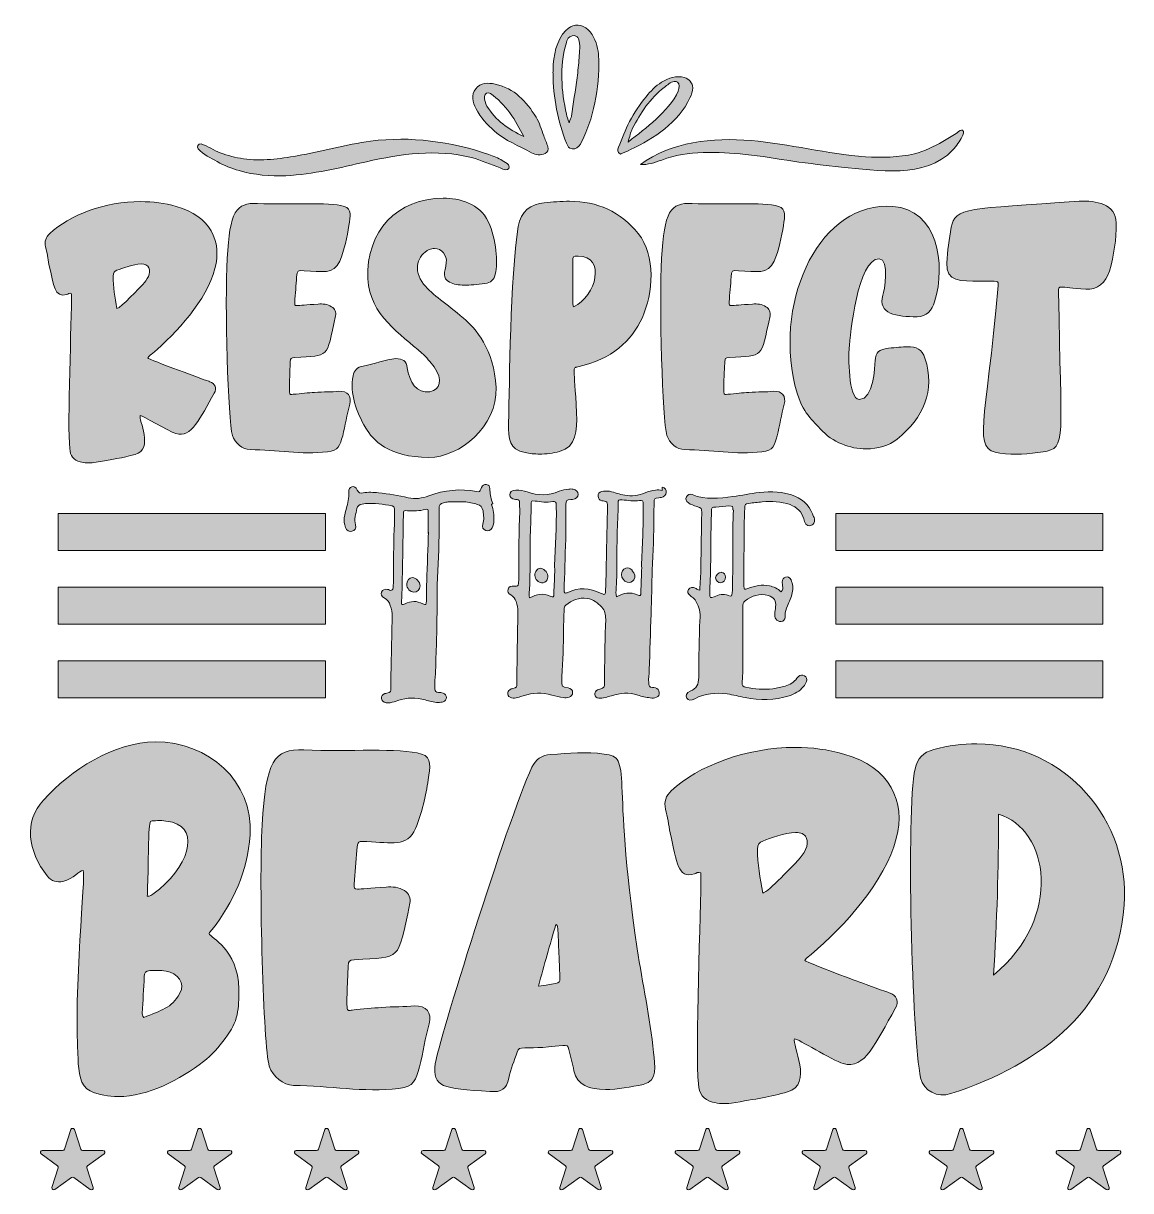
# Model space of a CAD drawing. Header units: inches. Extents: x 143 to 936, y -967 to -132.
import ezdxf

# ---------------------------------------------------------------- set-up
doc = ezdxf.new("R2010")
doc.units = ezdxf.units.IN
doc.header["$MEASUREMENT"] = 0
doc.layers.add('Layer 1', color=7, linetype='Continuous')

# ---------------------------------------------------------------- blocks, each defined once
blk = doc.blocks.new('block 3')
at = {"layer": 'Layer 1', "true_color": 0xce432c}
h = blk.add_hatch(color=22, dxfattribs=at)
h.dxf.hatch_style = 2
edge = h.paths.add_edge_path()
edge.add_spline(control_points=[(478.48, -476.34), (479.78, -480.03), (480.43, -483.93), (480.21, -487.83), (480.21, -489.57), (479.78, -491.3), (478.91, -492.82), (477.83, -494.77), (476.09, -495.42), (474.36, -494.77), (472.62, -494.12), (471.54, -492.38), (472.19, -490.43), (473.49, -487.18), (472.84, -483.93), (472.41, -480.68), (471.97, -478.29), (470.67, -476.78), (468.29, -476.13), (465.25, -475.26), (462.22, -474.39), (458.97, -474.39), (455.5, -474.39), (452.03, -474.39), (448.56, -474.39), (447.26, -474.39), (445.96, -474.61), (444.88, -474.83), (441.41, -475.69), (440.98, -476.34), (440.98, -479.81), (440.98, -484.36), (440.98, -488.92), (440.98, -493.47), (440.98, -506.91), (440.11, -520.35), (439.68, -533.79), (439.68, -534.87), (439.68, -535.95), (439.68, -537.04), (439.46, -552.43), (439.46, -567.82), (438.81, -583.21), (438.59, -589.49), (438.59, -596), (437.94, -602.28), (437.73, -604.23), (437.94, -606.18), (437.94, -608.13), (437.94, -609.87), (438.81, -610.74), (440.54, -610.74), (441.63, -610.74), (442.71, -610.74), (443.79, -611.17), (445.31, -611.82), (446.18, -612.9), (446.18, -614.42), (446.18, -615.94), (445.31, -616.8), (444.01, -617.45), (442.93, -617.89), (441.63, -617.89), (440.33, -617.89), (437.08, -617.89), (434.04, -617.02), (431.01, -616.15), (424.5, -613.99), (418, -614.42), (411.5, -616.59), (409.76, -617.24), (407.81, -617.67), (405.86, -618.11), (404.99, -618.32), (403.91, -618.32), (403.04, -618.11), (401.09, -617.89), (400.01, -616.59), (399.79, -615.07), (399.58, -613.55), (400.44, -612.25), (402.18, -611.6), (402.61, -611.39), (403.04, -611.39), (403.48, -611.39), (406.51, -610.52), (406.51, -610.52), (406.51, -607.05), (406.51, -600.33), (406.51, -593.61), (406.73, -586.89), (406.95, -576.7), (407.16, -566.52), (407.38, -556.33), (407.38, -553.73), (407.16, -551.13), (406.08, -548.52), (405.21, -546.36), (404.13, -544.41), (401.74, -543.11), (399.58, -542.02), (399.14, -540.5), (399.79, -538.99), (400.44, -537.25), (401.96, -536.6), (404.13, -537.04), (404.56, -537.04), (404.99, -537.25), (405.43, -537.47), (407.16, -538.12), (407.81, -537.25), (408.03, -535.74), (408.25, -534.44), (408.25, -533.13), (408.25, -531.83), (408.25, -526.42), (408.46, -521), (408.46, -515.58), (408.25, -504.31), (409.11, -493.03), (409.11, -481.76), (409.11, -477.43), (409.11, -477.43), (404.99, -476.78), (398.71, -475.69), (392.42, -474.83), (385.92, -475.91), (383.75, -476.34), (382.67, -477.21), (382.23, -479.16), (381.37, -483.06), (380.07, -486.75), (381.15, -490.87), (381.8, -493.25), (380.5, -494.99), (378.55, -495.42), (376.82, -495.85), (374.86, -494.77), (374, -492.6), (373.13, -490.22), (372.7, -487.83), (373.13, -485.45), (373.56, -483.28), (374, -481.11), (374.65, -478.94), (375.73, -475.26), (376.6, -471.57), (376.38, -467.67), (376.17, -465.29), (377.03, -463.99), (378.55, -463.55), (380.07, -463.12), (381.58, -463.77), (382.45, -465.94), (383.32, -468.11), (384.62, -468.32), (386.57, -467.89), (390.25, -467.24), (393.94, -467.46), (397.62, -467.89), (404.78, -468.76), (411.93, -469.62), (418.87, -471.36), (423.85, -472.66), (428.84, -471.79), (433.61, -470.06), (444.88, -465.94), (456.15, -464.64), (467.86, -467.02), (469.37, -467.24), (470.46, -467.02), (470.89, -465.29), (470.89, -464.86), (471.11, -464.42), (471.32, -463.99), (472.19, -462.47), (473.27, -461.6), (475.01, -462.04), (476.53, -462.25), (477.18, -463.34), (477.39, -464.86), (477.39, -465.29), (477.39, -465.72), (477.39, -466.16), (477.39, -469.41), (478.26, -472.44), (479.34, -475.48), (479.34, -475.48), (478.48, -476.34), (478.48, -476.34)], knot_values=[0, 0, 0, 0, 1, 1, 1, 2, 2, 2, 3, 3, 3, 4, 4, 4, 5, 5, 5, 6, 6, 6, 7, 7, 7, 8, 8, 8, 9, 9, 9, 10, 10, 10, 11, 11, 11, 12, 12, 12, 13, 13, 13, 14, 14, 14, 15, 15, 15, 16, 16, 16, 17, 17, 17, 18, 18, 18, 19, 19, 19, 20, 20, 20, 21, 21, 21, 22, 22, 22, 23, 23, 23, 24, 24, 24, 25, 25, 25, 26, 26, 26, 27, 27, 27, 28, 28, 28, 29, 29, 29, 30, 30, 30, 31, 31, 31, 32, 32, 32, 33, 33, 33, 34, 34, 34, 35, 35, 35, 36, 36, 36, 37, 37, 37, 38, 38, 38, 39, 39, 39, 40, 40, 40, 41, 41, 41, 42, 42, 42, 43, 43, 43, 44, 44, 44, 45, 45, 45, 46, 46, 46, 47, 47, 47, 48, 48, 48, 49, 49, 49, 50, 50, 50, 51, 51, 51, 52, 52, 52, 53, 53, 53, 54, 54, 54, 55, 55, 55, 56, 56, 56, 57, 57, 57, 58, 58, 58, 59, 59, 59, 60, 60, 60, 61, 61, 61, 62, 62, 62, 63, 63, 63, 63], degree=3, periodic=1)
edge = h.paths.add_edge_path()
edge.add_spline(control_points=[(433.17, -496.94), (433.17, -490.87), (433.17, -486.31), (433.17, -481.76), (433.17, -479.6), (433.17, -479.38), (431.01, -479.81), (426.89, -480.9), (422.77, -480.9), (418.43, -480.68), (415.4, -480.46), (415.4, -480.46), (415.4, -483.71), (415.18, -496.72), (414.97, -509.72), (414.75, -522.73), (414.53, -530.32), (414.53, -537.9), (414.1, -545.49), (413.88, -548.09), (414.32, -548.31), (416.7, -547.22), (420.82, -545.27), (424.94, -545.06), (429.27, -547.22), (431.66, -548.31), (431.87, -548.09), (431.87, -545.27), (431.87, -540.72), (431.87, -536.17), (432.09, -531.62), (432.52, -519.26), (432.96, -506.91), (433.39, -496.07), (433.39, -496.07), (433.17, -496.94), (433.17, -496.94)], knot_values=[0, 0, 0, 0, 1, 1, 1, 2, 2, 2, 3, 3, 3, 4, 4, 4, 5, 5, 5, 6, 6, 6, 7, 7, 7, 8, 8, 8, 9, 9, 9, 10, 10, 10, 11, 11, 11, 12, 12, 12, 12], degree=3, periodic=1)
edge = h.paths.add_edge_path()
edge.add_spline(control_points=[(427.32, -534.44), (427.32, -537.04), (425.37, -538.99), (422.99, -538.99), (420.38, -538.99), (417.78, -536.17), (417.78, -533.35), (417.78, -530.75), (419.73, -528.58), (421.9, -528.58), (424.5, -528.58), (427.32, -531.62), (427.32, -534.44)], knot_values=[0, 0, 0, 0, 1, 1, 1, 2, 2, 2, 3, 3, 3, 4, 4, 4, 4], degree=3, periodic=1)
h = blk.add_hatch(color=22, dxfattribs=at)
h.dxf.hatch_style = 2
edge = h.paths.add_edge_path()
edge.add_spline(control_points=[(600.51, -463.77), (602.67, -464.42), (603.76, -465.94), (603.54, -467.67), (603.32, -469.41), (602.02, -470.71), (600.07, -471.14), (599.42, -471.36), (598.77, -471.36), (598.12, -471.36), (595.3, -471.57), (594.87, -472.01), (594.87, -475.04), (594.87, -478.29), (594.65, -481.55), (594.65, -484.8), (594.87, -497.59), (594, -510.38), (593.57, -523.16), (593.14, -533.57), (593.14, -543.97), (592.7, -554.38), (592.27, -567.82), (591.84, -581.26), (591.4, -594.69), (591.19, -597.73), (590.75, -600.76), (590.97, -603.8), (591.19, -606.4), (591.4, -606.83), (593.79, -607.27), (594.44, -607.27), (595.09, -607.27), (595.74, -607.48), (597.26, -607.92), (598.34, -609), (598.56, -610.74), (598.77, -612.47), (597.91, -613.55), (596.61, -614.2), (595.09, -614.85), (593.57, -614.85), (592.05, -614.64), (589.02, -614.2), (585.98, -613.77), (583.17, -612.69), (576.88, -610.52), (570.59, -611.17), (564.31, -613.12), (562.79, -613.55), (561.27, -613.99), (559.76, -614.42), (558.24, -614.85), (556.72, -615.07), (555.2, -614.85), (553.69, -614.64), (552.6, -613.77), (552.39, -612.25), (552.17, -610.74), (553.04, -609.65), (554.34, -609), (554.77, -608.78), (555.42, -608.57), (556.07, -608.35), (559.32, -607.27), (559.32, -607.27), (559.32, -603.8), (559.32, -601.85), (559.32, -599.9), (559.32, -597.95), (559.54, -584.72), (559.76, -571.5), (560.19, -558.28), (560.19, -555.03), (559.76, -552.21), (557.37, -549.61), (554.55, -546.57), (551.3, -544.19), (546.97, -543.54), (540.9, -542.46), (536.13, -544.84), (531.58, -548.31), (530.49, -549.18), (530.49, -550.26), (530.49, -551.34), (530.28, -556.11), (530.06, -560.88), (530.06, -565.65), (530.06, -576.92), (529.41, -588.19), (528.76, -599.46), (528.76, -600.33), (528.76, -601.2), (528.76, -602.06), (528.76, -606.62), (528.76, -606.62), (533.31, -607.48), (535.26, -607.92), (536.56, -609), (536.56, -610.74), (536.56, -612.47), (535.48, -613.55), (533.96, -614.2), (532.66, -614.64), (531.36, -614.64), (530.06, -614.42), (527.24, -613.99), (524.42, -613.55), (521.6, -612.69), (514.67, -610.3), (507.95, -610.95), (501.23, -613.12), (499.93, -613.55), (498.63, -613.99), (497.33, -614.42), (495.81, -614.85), (494.29, -615.07), (492.78, -614.64), (491.26, -614.2), (490.39, -613.34), (490.17, -611.82), (489.96, -610.52), (490.61, -609.43), (491.69, -608.78), (492.34, -608.35), (492.99, -608.13), (493.64, -607.92), (496.68, -607.05), (496.68, -607.05), (496.68, -603.8), (496.68, -601.2), (496.68, -598.6), (496.68, -596), (496.89, -581.69), (497.11, -567.38), (497.33, -553.08), (497.33, -550.48), (497.11, -548.09), (496.03, -545.71), (495.16, -543.76), (494.29, -542.02), (492.34, -540.94), (490.61, -540.07), (489.74, -538.77), (490.39, -536.82), (490.82, -535.09), (492.34, -534.44), (494.94, -534.65), (497.33, -534.87), (497.54, -534.87), (497.76, -532.48), (497.98, -531.18), (497.98, -529.88), (497.98, -528.58), (497.98, -518.61), (497.98, -508.64), (498.19, -498.67), (498.19, -491.52), (498.85, -484.36), (498.63, -477.21), (498.63, -476.34), (498.63, -475.48), (498.63, -474.61), (498.63, -473.53), (497.98, -472.88), (496.89, -472.66), (496.46, -472.66), (496.03, -472.66), (495.59, -472.66), (492.78, -472.23), (491.48, -471.14), (491.48, -469.41), (491.48, -467.46), (493.21, -466.16), (495.81, -465.94), (498.63, -465.72), (501.45, -466.37), (504.05, -467.24), (511.63, -469.84), (519.22, -470.27), (526.81, -466.81), (528.97, -465.72), (531.36, -465.51), (533.74, -465.29), (534.83, -465.07), (535.91, -465.07), (536.99, -465.29), (539.16, -465.72), (540.46, -467.24), (540.46, -468.97), (540.46, -470.92), (538.95, -472.23), (536.56, -472.66), (536.13, -472.66), (535.69, -472.66), (535.26, -472.66), (532.23, -472.88), (531.79, -473.31), (531.79, -476.34), (531.79, -479.81), (531.58, -483.28), (531.58, -486.75), (532.01, -499.54), (530.93, -512.11), (530.93, -524.9), (530.93, -528.8), (530.28, -532.7), (530.49, -536.6), (530.49, -537.47), (530.06, -538.55), (530.93, -539.42), (531.79, -539.85), (532.44, -539.42), (533.09, -539.2), (540.9, -535.3), (548.7, -535.95), (556.5, -539.64), (557.15, -539.85), (557.59, -540.07), (558.02, -540.29), (559.32, -540.94), (559.97, -540.5), (559.97, -539.2), (560.19, -536.17), (560.41, -533.13), (560.41, -530.1), (560.62, -522.08), (560.62, -514.06), (560.84, -506.04), (561.06, -496.94), (561.27, -487.83), (561.49, -478.73), (561.49, -477.86), (561.49, -476.99), (561.49, -476.13), (561.49, -474.83), (560.84, -473.96), (559.32, -473.74), (558.67, -473.74), (558.02, -473.74), (557.37, -473.53), (555.85, -473.09), (554.77, -472.01), (554.77, -470.27), (554.77, -468.54), (555.64, -467.46), (557.15, -467.02), (559.11, -466.37), (561.06, -466.59), (563.01, -466.81), (566.69, -467.46), (570.16, -469.19), (573.85, -469.62), (578.83, -470.27), (583.6, -470.06), (588.37, -467.89), (590.75, -466.81), (593.35, -466.37), (595.95, -465.94), (597.47, -465.72), (598.99, -465.72), (600.51, -466.16), (600.51, -466.16), (600.51, -463.77), (600.51, -463.77)], knot_values=[0, 0, 0, 0, 1, 1, 1, 2, 2, 2, 3, 3, 3, 4, 4, 4, 5, 5, 5, 6, 6, 6, 7, 7, 7, 8, 8, 8, 9, 9, 9, 10, 10, 10, 11, 11, 11, 12, 12, 12, 13, 13, 13, 14, 14, 14, 15, 15, 15, 16, 16, 16, 17, 17, 17, 18, 18, 18, 19, 19, 19, 20, 20, 20, 21, 21, 21, 22, 22, 22, 23, 23, 23, 24, 24, 24, 25, 25, 25, 26, 26, 26, 27, 27, 27, 28, 28, 28, 29, 29, 29, 30, 30, 30, 31, 31, 31, 32, 32, 32, 33, 33, 33, 34, 34, 34, 35, 35, 35, 36, 36, 36, 37, 37, 37, 38, 38, 38, 39, 39, 39, 40, 40, 40, 41, 41, 41, 42, 42, 42, 43, 43, 43, 44, 44, 44, 45, 45, 45, 46, 46, 46, 47, 47, 47, 48, 48, 48, 49, 49, 49, 50, 50, 50, 51, 51, 51, 52, 52, 52, 53, 53, 53, 54, 54, 54, 55, 55, 55, 56, 56, 56, 57, 57, 57, 58, 58, 58, 59, 59, 59, 60, 60, 60, 61, 61, 61, 62, 62, 62, 63, 63, 63, 64, 64, 64, 65, 65, 65, 66, 66, 66, 67, 67, 67, 68, 68, 68, 69, 69, 69, 70, 70, 70, 71, 71, 71, 72, 72, 72, 73, 73, 73, 74, 74, 74, 75, 75, 75, 76, 76, 76, 77, 77, 77, 78, 78, 78, 79, 79, 79, 80, 80, 80, 81, 81, 81, 82, 82, 82, 83, 83, 83, 84, 84, 84, 85, 85, 85, 86, 86, 86, 87, 87, 87, 88, 88, 88, 88], degree=3, periodic=1)
edge = h.paths.add_edge_path()
edge.add_spline(control_points=[(523.56, -521.43), (523.99, -507.34), (525.07, -493.25), (524.86, -479.16), (524.86, -478.29), (524.86, -477.43), (524.86, -476.56), (524.86, -474.83), (523.99, -473.74), (522.26, -474.18), (517.92, -475.04), (513.8, -474.18), (509.68, -473.74), (507.08, -473.53), (506.87, -473.53), (506.87, -476.34), (506.87, -483.71), (506.43, -491.08), (506.21, -498.45), (505.78, -511.46), (506.43, -524.46), (505.56, -537.47), (505.35, -539.2), (505.13, -540.94), (505.78, -543.11), (510.77, -540.5), (515.54, -539.42), (520.52, -541.81), (522.91, -542.89), (523.12, -542.67), (523.12, -539.85), (523.34, -534), (523.56, -528.15), (523.77, -522.3), (523.77, -522.3), (523.56, -521.43), (523.56, -521.43)], knot_values=[0, 0, 0, 0, 1, 1, 1, 2, 2, 2, 3, 3, 3, 4, 4, 4, 5, 5, 5, 6, 6, 6, 7, 7, 7, 8, 8, 8, 9, 9, 9, 10, 10, 10, 11, 11, 11, 12, 12, 12, 12], degree=3, periodic=1)
edge = h.paths.add_edge_path()
edge.add_spline(control_points=[(511.2, -522.73), (513.15, -521.21), (515.32, -521.65), (517.49, -524.25), (518.35, -525.33), (518.79, -526.63), (518.79, -528.15), (518.79, -529.67), (518.14, -530.97), (516.62, -531.83), (515.1, -532.7), (513.58, -532.48), (512.28, -531.62), (511.63, -531.18), (510.98, -530.53), (510.55, -529.88), (508.82, -527.5), (509.25, -524.46), (511.42, -522.73), (511.42, -522.73), (511.2, -522.73), (511.2, -522.73)], knot_values=[0, 0, 0, 0, 1, 1, 1, 2, 2, 2, 3, 3, 3, 4, 4, 4, 5, 5, 5, 6, 6, 6, 7, 7, 7, 7], degree=3, periodic=1)
edge = h.paths.add_edge_path()
edge.add_spline(control_points=[(585.77, -520.56), (586.2, -506.47), (587.28, -492.38), (587.07, -478.29), (587.07, -477.43), (587.07, -476.56), (587.07, -475.69), (587.07, -473.96), (586.2, -472.88), (584.47, -473.31), (580.13, -474.18), (576.01, -473.31), (571.89, -472.88), (569.29, -472.66), (569.08, -472.66), (569.08, -475.48), (569.08, -482.85), (568.64, -490.22), (568.43, -497.59), (567.99, -510.59), (568.64, -523.6), (567.78, -536.6), (567.56, -538.34), (567.34, -540.07), (567.99, -542.24), (572.98, -539.64), (577.75, -538.55), (582.73, -540.94), (585.12, -542.02), (585.33, -541.81), (585.33, -538.99), (585.55, -533.13), (585.77, -527.28), (585.98, -521.43), (585.98, -521.43), (585.77, -520.56), (585.77, -520.56)], knot_values=[0, 0, 0, 0, 1, 1, 1, 2, 2, 2, 3, 3, 3, 4, 4, 4, 5, 5, 5, 6, 6, 6, 7, 7, 7, 8, 8, 8, 9, 9, 9, 10, 10, 10, 11, 11, 11, 12, 12, 12, 12], degree=3, periodic=1)
edge = h.paths.add_edge_path()
edge.add_spline(control_points=[(579.26, -523.6), (581.22, -525.55), (581.65, -528.15), (580.35, -530.1), (579.26, -531.83), (577.31, -532.48), (575.58, -531.83), (573.19, -531.18), (571.46, -528.8), (571.46, -526.42), (571.46, -524.46), (572.76, -522.51), (574.5, -521.86), (576.45, -521), (577.75, -522.08), (579.05, -523.16), (579.05, -523.16), (579.26, -523.6), (579.26, -523.6)], knot_values=[0, 0, 0, 0, 1, 1, 1, 2, 2, 2, 3, 3, 3, 4, 4, 4, 5, 5, 5, 6, 6, 6, 6], degree=3, periodic=1)
h = blk.add_hatch(color=22, dxfattribs=at)
h.dxf.hatch_style = 2
edge = h.paths.add_edge_path()
edge.add_spline(control_points=[(709.1, -484.8), (709.53, -485.88), (709.75, -487.18), (709.53, -488.48), (709.31, -490), (708.45, -490.87), (706.93, -491.3), (705.41, -491.73), (704.33, -491.3), (703.46, -490.22), (702.59, -489.13), (702.38, -487.83), (701.94, -486.53), (700.43, -481.55), (697.17, -478.08), (692.19, -476.34), (685.69, -473.96), (678.97, -473.74), (672.25, -474.39), (669, -474.61), (665.74, -475.04), (662.49, -475.48), (659.89, -475.91), (659.89, -476.13), (659.68, -478.73), (659.03, -496.5), (659.24, -514.28), (659.03, -532.05), (659.03, -532.92), (659.03, -533.79), (659.03, -534.65), (659.24, -537.25), (659.46, -537.47), (661.84, -536.39), (666.83, -534.44), (672.03, -533.35), (677.45, -534.44), (680.48, -535.09), (683.3, -536.39), (685.69, -538.77), (687.2, -537.47), (686.99, -535.95), (686.77, -534.44), (686.77, -533.57), (686.55, -532.7), (686.55, -531.83), (686.55, -529.88), (687.42, -528.58), (688.94, -528.15), (690.46, -527.72), (691.97, -528.37), (692.84, -530.1), (694.14, -533.13), (694.36, -536.17), (693.71, -539.42), (693.06, -542.67), (691.76, -545.71), (690.24, -548.74), (689.15, -550.91), (688.5, -553.08), (688.72, -555.68), (688.72, -556.11), (688.72, -556.55), (688.72, -556.98), (688.5, -558.71), (687.42, -559.8), (685.69, -560.01), (683.95, -560.23), (682.87, -559.36), (682, -558.06), (681.35, -556.98), (681.13, -555.89), (681.13, -554.59), (681.13, -552.86), (681.57, -551.13), (681.79, -549.39), (682.44, -545.27), (680.48, -542.46), (676.58, -541.37), (670.3, -539.64), (664.88, -541.59), (659.89, -545.27), (658.37, -546.36), (658.37, -547.87), (658.37, -549.39), (658.37, -556.98), (658.37, -564.57), (658.37, -572.15), (658.16, -582.77), (658.59, -593.39), (657.94, -603.8), (657.72, -605.97), (658.59, -606.62), (660.33, -607.05), (666.83, -608.57), (673.33, -608.78), (679.83, -608.13), (682.87, -607.7), (685.9, -607.05), (688.72, -606.18), (691.97, -605.1), (695.01, -603.58), (696.96, -600.55), (697.39, -600.11), (697.83, -599.68), (698.26, -599.25), (699.56, -598.16), (700.86, -597.95), (702.38, -598.81), (703.89, -599.68), (704.33, -601.2), (703.89, -602.93), (703.46, -604.45), (702.59, -605.53), (701.73, -606.62), (698.91, -609.87), (695.44, -611.82), (691.54, -613.12), (681.13, -616.37), (670.51, -616.8), (659.89, -614.42), (655.56, -613.55), (651.44, -612.47), (647.1, -611.82), (639.08, -610.74), (631.28, -611.39), (623.91, -615.29), (621.09, -616.8), (619.36, -616.59), (618.27, -614.85), (617.19, -613.12), (617.84, -610.95), (620.66, -609.87), (625.43, -607.92), (626.73, -604.88), (626.73, -600.11), (626.73, -594.48), (626.94, -588.84), (626.94, -583.21), (627.16, -574.32), (627.16, -565.43), (627.81, -556.55), (628.03, -551.99), (626.29, -548.09), (624.13, -544.41), (623.48, -543.32), (622.39, -542.67), (621.31, -542.02), (618.92, -540.29), (618.27, -538.77), (619.36, -537.04), (620.44, -535.3), (622.18, -535.09), (624.99, -536.39), (625.64, -536.82), (626.29, -537.47), (627.59, -537.47), (627.81, -532.05), (628.25, -526.85), (628.25, -521.65), (628.46, -513.41), (628.46, -505.17), (628.68, -496.94), (628.68, -491.95), (628.9, -486.96), (628.9, -481.98), (628.9, -478.73), (628.9, -478.73), (625.43, -477.64), (623.26, -476.99), (621.09, -476.34), (619.36, -475.04), (617.62, -473.96), (617.19, -472.23), (618.06, -470.71), (618.92, -469.19), (620.44, -468.54), (622.18, -469.19), (631.71, -473.09), (641.47, -471.79), (651.22, -470.49), (657.51, -469.62), (663.79, -468.54), (670.08, -467.67), (678.75, -466.59), (687.2, -467.02), (695.44, -470.27), (702.59, -473.09), (706.93, -478.29), (709.1, -485.66), (709.1, -485.66), (709.1, -484.8), (709.1, -484.8)], knot_values=[0, 0, 0, 0, 1, 1, 1, 2, 2, 2, 3, 3, 3, 4, 4, 4, 5, 5, 5, 6, 6, 6, 7, 7, 7, 8, 8, 8, 9, 9, 9, 10, 10, 10, 11, 11, 11, 12, 12, 12, 13, 13, 13, 14, 14, 14, 15, 15, 15, 16, 16, 16, 17, 17, 17, 18, 18, 18, 19, 19, 19, 20, 20, 20, 21, 21, 21, 22, 22, 22, 23, 23, 23, 24, 24, 24, 25, 25, 25, 26, 26, 26, 27, 27, 27, 28, 28, 28, 29, 29, 29, 30, 30, 30, 31, 31, 31, 32, 32, 32, 33, 33, 33, 34, 34, 34, 35, 35, 35, 36, 36, 36, 37, 37, 37, 38, 38, 38, 39, 39, 39, 40, 40, 40, 41, 41, 41, 42, 42, 42, 43, 43, 43, 44, 44, 44, 45, 45, 45, 46, 46, 46, 47, 47, 47, 48, 48, 48, 49, 49, 49, 50, 50, 50, 51, 51, 51, 52, 52, 52, 53, 53, 53, 54, 54, 54, 55, 55, 55, 56, 56, 56, 57, 57, 57, 58, 58, 58, 59, 59, 59, 60, 60, 60, 61, 61, 61, 62, 62, 62, 63, 63, 63, 64, 64, 64, 64], degree=3, periodic=1)
edge = h.paths.add_edge_path()
edge.add_spline(control_points=[(651.22, -480.03), (651.44, -477.64), (651.01, -477.21), (648.4, -477.21), (645.37, -477.43), (642.33, -478.08), (639.08, -478.08), (636.27, -478.08), (635.83, -478.51), (635.83, -481.33), (635.83, -485.45), (635.62, -489.57), (635.62, -493.68), (635.18, -507.34), (635.62, -521.21), (634.75, -534.87), (634.75, -536.6), (634.75, -538.34), (634.75, -540.07), (634.75, -543.11), (634.96, -543.32), (637.78, -542.24), (641.03, -540.94), (644.29, -539.85), (647.97, -541.37), (650.14, -542.24), (650.57, -542.02), (650.79, -539.42), (651.01, -536.82), (651.01, -534.22), (651.01, -531.62), (651.22, -514.49), (650.79, -497.37), (651.66, -480.25), (651.66, -480.25), (651.22, -480.03), (651.22, -480.03)], knot_values=[0, 0, 0, 0, 1, 1, 1, 2, 2, 2, 3, 3, 3, 4, 4, 4, 5, 5, 5, 6, 6, 6, 7, 7, 7, 8, 8, 8, 9, 9, 9, 10, 10, 10, 11, 11, 11, 12, 12, 12, 12], degree=3, periodic=1)
edge = h.paths.add_edge_path()
edge.add_spline(control_points=[(642.98, -524.9), (644.72, -524.9), (646.02, -526.2), (646.02, -528.15), (646.02, -530.32), (644.29, -532.27), (642.33, -532.27), (640.6, -532.27), (638.87, -530.53), (638.87, -528.8), (638.87, -526.85), (641.03, -524.68), (642.98, -524.68), (642.98, -524.68), (642.98, -524.9), (642.98, -524.9)], knot_values=[0, 0, 0, 0, 1, 1, 1, 2, 2, 2, 3, 3, 3, 4, 4, 4, 5, 5, 5, 5], degree=3, periodic=1)
at = {"layer": 'Layer 1', "lineweight": 0}
for points, knots in [([(478.48, -476.34), (479.78, -480.03), (480.43, -483.93), (480.21, -487.83), (480.21, -489.57), (479.78, -491.3), (478.91, -492.82), (477.83, -494.77), (476.09, -495.42), (474.36, -494.77), (472.62, -494.12), (471.54, -492.38), (472.19, -490.43), (473.49, -487.18), (472.84, -483.93), (472.41, -480.68), (471.97, -478.29), (470.67, -476.78), (468.29, -476.13), (465.25, -475.26), (462.22, -474.39), (458.97, -474.39), (455.5, -474.39), (452.03, -474.39), (448.56, -474.39), (447.26, -474.39), (445.96, -474.61), (444.88, -474.83), (441.41, -475.69), (440.98, -476.34), (440.98, -479.81), (440.98, -484.36), (440.98, -488.92), (440.98, -493.47), (440.98, -506.91), (440.11, -520.35), (439.68, -533.79), (439.68, -534.87), (439.68, -535.95), (439.68, -537.04), (439.46, -552.43), (439.46, -567.82), (438.81, -583.21), (438.59, -589.49), (438.59, -596), (437.94, -602.28), (437.73, -604.23), (437.94, -606.18), (437.94, -608.13), (437.94, -609.87), (438.81, -610.74), (440.54, -610.74), (441.63, -610.74), (442.71, -610.74), (443.79, -611.17), (445.31, -611.82), (446.18, -612.9), (446.18, -614.42), (446.18, -615.94), (445.31, -616.8), (444.01, -617.45), (442.93, -617.89), (441.63, -617.89), (440.33, -617.89), (437.08, -617.89), (434.04, -617.02), (431.01, -616.15), (424.5, -613.99), (418, -614.42), (411.5, -616.59), (409.76, -617.24), (407.81, -617.67), (405.86, -618.11), (404.99, -618.32), (403.91, -618.32), (403.04, -618.11), (401.09, -617.89), (400.01, -616.59), (399.79, -615.07), (399.58, -613.55), (400.44, -612.25), (402.18, -611.6), (402.61, -611.39), (403.04, -611.39), (403.48, -611.39), (406.51, -610.52), (406.51, -610.52), (406.51, -607.05), (406.51, -600.33), (406.51, -593.61), (406.73, -586.89), (406.95, -576.7), (407.16, -566.52), (407.38, -556.33), (407.38, -553.73), (407.16, -551.13), (406.08, -548.52), (405.21, -546.36), (404.13, -544.41), (401.74, -543.11), (399.58, -542.02), (399.14, -540.5), (399.79, -538.99), (400.44, -537.25), (401.96, -536.6), (404.13, -537.04), (404.56, -537.04), (404.99, -537.25), (405.43, -537.47), (407.16, -538.12), (407.81, -537.25), (408.03, -535.74), (408.25, -534.44), (408.25, -533.13), (408.25, -531.83), (408.25, -526.42), (408.46, -521), (408.46, -515.58), (408.25, -504.31), (409.11, -493.03), (409.11, -481.76), (409.11, -477.43), (409.11, -477.43), (404.99, -476.78), (398.71, -475.69), (392.42, -474.83), (385.92, -475.91), (383.75, -476.34), (382.67, -477.21), (382.23, -479.16), (381.37, -483.06), (380.07, -486.75), (381.15, -490.87), (381.8, -493.25), (380.5, -494.99), (378.55, -495.42), (376.82, -495.85), (374.86, -494.77), (374, -492.6), (373.13, -490.22), (372.7, -487.83), (373.13, -485.45), (373.56, -483.28), (374, -481.11), (374.65, -478.94), (375.73, -475.26), (376.6, -471.57), (376.38, -467.67), (376.17, -465.29), (377.03, -463.99), (378.55, -463.55), (380.07, -463.12), (381.58, -463.77), (382.45, -465.94), (383.32, -468.11), (384.62, -468.32), (386.57, -467.89), (390.25, -467.24), (393.94, -467.46), (397.62, -467.89), (404.78, -468.76), (411.93, -469.62), (418.87, -471.36), (423.85, -472.66), (428.84, -471.79), (433.61, -470.06), (444.88, -465.94), (456.15, -464.64), (467.86, -467.02), (469.37, -467.24), (470.46, -467.02), (470.89, -465.29), (470.89, -464.86), (471.11, -464.42), (471.32, -463.99), (472.19, -462.47), (473.27, -461.6), (475.01, -462.04), (476.53, -462.25), (477.18, -463.34), (477.39, -464.86), (477.39, -465.29), (477.39, -465.72), (477.39, -466.16), (477.39, -469.41), (478.26, -472.44), (479.34, -475.48), (479.34, -475.48), (478.48, -476.34), (478.48, -476.34)], [0, 0, 0, 0, 1, 1, 1, 2, 2, 2, 3, 3, 3, 4, 4, 4, 5, 5, 5, 6, 6, 6, 7, 7, 7, 8, 8, 8, 9, 9, 9, 10, 10, 10, 11, 11, 11, 12, 12, 12, 13, 13, 13, 14, 14, 14, 15, 15, 15, 16, 16, 16, 17, 17, 17, 18, 18, 18, 19, 19, 19, 20, 20, 20, 21, 21, 21, 22, 22, 22, 23, 23, 23, 24, 24, 24, 25, 25, 25, 26, 26, 26, 27, 27, 27, 28, 28, 28, 29, 29, 29, 30, 30, 30, 31, 31, 31, 32, 32, 32, 33, 33, 33, 34, 34, 34, 35, 35, 35, 36, 36, 36, 37, 37, 37, 38, 38, 38, 39, 39, 39, 40, 40, 40, 41, 41, 41, 42, 42, 42, 43, 43, 43, 44, 44, 44, 45, 45, 45, 46, 46, 46, 47, 47, 47, 48, 48, 48, 49, 49, 49, 50, 50, 50, 51, 51, 51, 52, 52, 52, 53, 53, 53, 54, 54, 54, 55, 55, 55, 56, 56, 56, 57, 57, 57, 58, 58, 58, 59, 59, 59, 60, 60, 60, 61, 61, 61, 62, 62, 62, 63, 63, 63, 63]), ([(600.51, -463.77), (602.67, -464.42), (603.76, -465.94), (603.54, -467.67), (603.32, -469.41), (602.02, -470.71), (600.07, -471.14), (599.42, -471.36), (598.77, -471.36), (598.12, -471.36), (595.3, -471.57), (594.87, -472.01), (594.87, -475.04), (594.87, -478.29), (594.65, -481.55), (594.65, -484.8), (594.87, -497.59), (594, -510.38), (593.57, -523.16), (593.14, -533.57), (593.14, -543.97), (592.7, -554.38), (592.27, -567.82), (591.84, -581.26), (591.4, -594.69), (591.19, -597.73), (590.75, -600.76), (590.97, -603.8), (591.19, -606.4), (591.4, -606.83), (593.79, -607.27), (594.44, -607.27), (595.09, -607.27), (595.74, -607.48), (597.26, -607.92), (598.34, -609), (598.56, -610.74), (598.77, -612.47), (597.91, -613.55), (596.61, -614.2), (595.09, -614.85), (593.57, -614.85), (592.05, -614.64), (589.02, -614.2), (585.98, -613.77), (583.17, -612.69), (576.88, -610.52), (570.59, -611.17), (564.31, -613.12), (562.79, -613.55), (561.27, -613.99), (559.76, -614.42), (558.24, -614.85), (556.72, -615.07), (555.2, -614.85), (553.69, -614.64), (552.6, -613.77), (552.39, -612.25), (552.17, -610.74), (553.04, -609.65), (554.34, -609), (554.77, -608.78), (555.42, -608.57), (556.07, -608.35), (559.32, -607.27), (559.32, -607.27), (559.32, -603.8), (559.32, -601.85), (559.32, -599.9), (559.32, -597.95), (559.54, -584.72), (559.76, -571.5), (560.19, -558.28), (560.19, -555.03), (559.76, -552.21), (557.37, -549.61), (554.55, -546.57), (551.3, -544.19), (546.97, -543.54), (540.9, -542.46), (536.13, -544.84), (531.58, -548.31), (530.49, -549.18), (530.49, -550.26), (530.49, -551.34), (530.28, -556.11), (530.06, -560.88), (530.06, -565.65), (530.06, -576.92), (529.41, -588.19), (528.76, -599.46), (528.76, -600.33), (528.76, -601.2), (528.76, -602.06), (528.76, -606.62), (528.76, -606.62), (533.31, -607.48), (535.26, -607.92), (536.56, -609), (536.56, -610.74), (536.56, -612.47), (535.48, -613.55), (533.96, -614.2), (532.66, -614.64), (531.36, -614.64), (530.06, -614.42), (527.24, -613.99), (524.42, -613.55), (521.6, -612.69), (514.67, -610.3), (507.95, -610.95), (501.23, -613.12), (499.93, -613.55), (498.63, -613.99), (497.33, -614.42), (495.81, -614.85), (494.29, -615.07), (492.78, -614.64), (491.26, -614.2), (490.39, -613.34), (490.17, -611.82), (489.96, -610.52), (490.61, -609.43), (491.69, -608.78), (492.34, -608.35), (492.99, -608.13), (493.64, -607.92), (496.68, -607.05), (496.68, -607.05), (496.68, -603.8), (496.68, -601.2), (496.68, -598.6), (496.68, -596), (496.89, -581.69), (497.11, -567.38), (497.33, -553.08), (497.33, -550.48), (497.11, -548.09), (496.03, -545.71), (495.16, -543.76), (494.29, -542.02), (492.34, -540.94), (490.61, -540.07), (489.74, -538.77), (490.39, -536.82), (490.82, -535.09), (492.34, -534.44), (494.94, -534.65), (497.33, -534.87), (497.54, -534.87), (497.76, -532.48), (497.98, -531.18), (497.98, -529.88), (497.98, -528.58), (497.98, -518.61), (497.98, -508.64), (498.19, -498.67), (498.19, -491.52), (498.85, -484.36), (498.63, -477.21), (498.63, -476.34), (498.63, -475.48), (498.63, -474.61), (498.63, -473.53), (497.98, -472.88), (496.89, -472.66), (496.46, -472.66), (496.03, -472.66), (495.59, -472.66), (492.78, -472.23), (491.48, -471.14), (491.48, -469.41), (491.48, -467.46), (493.21, -466.16), (495.81, -465.94), (498.63, -465.72), (501.45, -466.37), (504.05, -467.24), (511.63, -469.84), (519.22, -470.27), (526.81, -466.81), (528.97, -465.72), (531.36, -465.51), (533.74, -465.29), (534.83, -465.07), (535.91, -465.07), (536.99, -465.29), (539.16, -465.72), (540.46, -467.24), (540.46, -468.97), (540.46, -470.92), (538.95, -472.23), (536.56, -472.66), (536.13, -472.66), (535.69, -472.66), (535.26, -472.66), (532.23, -472.88), (531.79, -473.31), (531.79, -476.34), (531.79, -479.81), (531.58, -483.28), (531.58, -486.75), (532.01, -499.54), (530.93, -512.11), (530.93, -524.9), (530.93, -528.8), (530.28, -532.7), (530.49, -536.6), (530.49, -537.47), (530.06, -538.55), (530.93, -539.42), (531.79, -539.85), (532.44, -539.42), (533.09, -539.2), (540.9, -535.3), (548.7, -535.95), (556.5, -539.64), (557.15, -539.85), (557.59, -540.07), (558.02, -540.29), (559.32, -540.94), (559.97, -540.5), (559.97, -539.2), (560.19, -536.17), (560.41, -533.13), (560.41, -530.1), (560.62, -522.08), (560.62, -514.06), (560.84, -506.04), (561.06, -496.94), (561.27, -487.83), (561.49, -478.73), (561.49, -477.86), (561.49, -476.99), (561.49, -476.13), (561.49, -474.83), (560.84, -473.96), (559.32, -473.74), (558.67, -473.74), (558.02, -473.74), (557.37, -473.53), (555.85, -473.09), (554.77, -472.01), (554.77, -470.27), (554.77, -468.54), (555.64, -467.46), (557.15, -467.02), (559.11, -466.37), (561.06, -466.59), (563.01, -466.81), (566.69, -467.46), (570.16, -469.19), (573.85, -469.62), (578.83, -470.27), (583.6, -470.06), (588.37, -467.89), (590.75, -466.81), (593.35, -466.37), (595.95, -465.94), (597.47, -465.72), (598.99, -465.72), (600.51, -466.16), (600.51, -466.16), (600.51, -463.77), (600.51, -463.77)], [0, 0, 0, 0, 1, 1, 1, 2, 2, 2, 3, 3, 3, 4, 4, 4, 5, 5, 5, 6, 6, 6, 7, 7, 7, 8, 8, 8, 9, 9, 9, 10, 10, 10, 11, 11, 11, 12, 12, 12, 13, 13, 13, 14, 14, 14, 15, 15, 15, 16, 16, 16, 17, 17, 17, 18, 18, 18, 19, 19, 19, 20, 20, 20, 21, 21, 21, 22, 22, 22, 23, 23, 23, 24, 24, 24, 25, 25, 25, 26, 26, 26, 27, 27, 27, 28, 28, 28, 29, 29, 29, 30, 30, 30, 31, 31, 31, 32, 32, 32, 33, 33, 33, 34, 34, 34, 35, 35, 35, 36, 36, 36, 37, 37, 37, 38, 38, 38, 39, 39, 39, 40, 40, 40, 41, 41, 41, 42, 42, 42, 43, 43, 43, 44, 44, 44, 45, 45, 45, 46, 46, 46, 47, 47, 47, 48, 48, 48, 49, 49, 49, 50, 50, 50, 51, 51, 51, 52, 52, 52, 53, 53, 53, 54, 54, 54, 55, 55, 55, 56, 56, 56, 57, 57, 57, 58, 58, 58, 59, 59, 59, 60, 60, 60, 61, 61, 61, 62, 62, 62, 63, 63, 63, 64, 64, 64, 65, 65, 65, 66, 66, 66, 67, 67, 67, 68, 68, 68, 69, 69, 69, 70, 70, 70, 71, 71, 71, 72, 72, 72, 73, 73, 73, 74, 74, 74, 75, 75, 75, 76, 76, 76, 77, 77, 77, 78, 78, 78, 79, 79, 79, 80, 80, 80, 81, 81, 81, 82, 82, 82, 83, 83, 83, 84, 84, 84, 85, 85, 85, 86, 86, 86, 87, 87, 87, 88, 88, 88, 88]), ([(709.1, -484.8), (709.53, -485.88), (709.75, -487.18), (709.53, -488.48), (709.31, -490), (708.45, -490.87), (706.93, -491.3), (705.41, -491.73), (704.33, -491.3), (703.46, -490.22), (702.59, -489.13), (702.38, -487.83), (701.94, -486.53), (700.43, -481.55), (697.17, -478.08), (692.19, -476.34), (685.69, -473.96), (678.97, -473.74), (672.25, -474.39), (669, -474.61), (665.74, -475.04), (662.49, -475.48), (659.89, -475.91), (659.89, -476.13), (659.68, -478.73), (659.03, -496.5), (659.24, -514.28), (659.03, -532.05), (659.03, -532.92), (659.03, -533.79), (659.03, -534.65), (659.24, -537.25), (659.46, -537.47), (661.84, -536.39), (666.83, -534.44), (672.03, -533.35), (677.45, -534.44), (680.48, -535.09), (683.3, -536.39), (685.69, -538.77), (687.2, -537.47), (686.99, -535.95), (686.77, -534.44), (686.77, -533.57), (686.55, -532.7), (686.55, -531.83), (686.55, -529.88), (687.42, -528.58), (688.94, -528.15), (690.46, -527.72), (691.97, -528.37), (692.84, -530.1), (694.14, -533.13), (694.36, -536.17), (693.71, -539.42), (693.06, -542.67), (691.76, -545.71), (690.24, -548.74), (689.15, -550.91), (688.5, -553.08), (688.72, -555.68), (688.72, -556.11), (688.72, -556.55), (688.72, -556.98), (688.5, -558.71), (687.42, -559.8), (685.69, -560.01), (683.95, -560.23), (682.87, -559.36), (682, -558.06), (681.35, -556.98), (681.13, -555.89), (681.13, -554.59), (681.13, -552.86), (681.57, -551.13), (681.79, -549.39), (682.44, -545.27), (680.48, -542.46), (676.58, -541.37), (670.3, -539.64), (664.88, -541.59), (659.89, -545.27), (658.37, -546.36), (658.37, -547.87), (658.37, -549.39), (658.37, -556.98), (658.37, -564.57), (658.37, -572.15), (658.16, -582.77), (658.59, -593.39), (657.94, -603.8), (657.72, -605.97), (658.59, -606.62), (660.33, -607.05), (666.83, -608.57), (673.33, -608.78), (679.83, -608.13), (682.87, -607.7), (685.9, -607.05), (688.72, -606.18), (691.97, -605.1), (695.01, -603.58), (696.96, -600.55), (697.39, -600.11), (697.83, -599.68), (698.26, -599.25), (699.56, -598.16), (700.86, -597.95), (702.38, -598.81), (703.89, -599.68), (704.33, -601.2), (703.89, -602.93), (703.46, -604.45), (702.59, -605.53), (701.73, -606.62), (698.91, -609.87), (695.44, -611.82), (691.54, -613.12), (681.13, -616.37), (670.51, -616.8), (659.89, -614.42), (655.56, -613.55), (651.44, -612.47), (647.1, -611.82), (639.08, -610.74), (631.28, -611.39), (623.91, -615.29), (621.09, -616.8), (619.36, -616.59), (618.27, -614.85), (617.19, -613.12), (617.84, -610.95), (620.66, -609.87), (625.43, -607.92), (626.73, -604.88), (626.73, -600.11), (626.73, -594.48), (626.94, -588.84), (626.94, -583.21), (627.16, -574.32), (627.16, -565.43), (627.81, -556.55), (628.03, -551.99), (626.29, -548.09), (624.13, -544.41), (623.48, -543.32), (622.39, -542.67), (621.31, -542.02), (618.92, -540.29), (618.27, -538.77), (619.36, -537.04), (620.44, -535.3), (622.18, -535.09), (624.99, -536.39), (625.64, -536.82), (626.29, -537.47), (627.59, -537.47), (627.81, -532.05), (628.25, -526.85), (628.25, -521.65), (628.46, -513.41), (628.46, -505.17), (628.68, -496.94), (628.68, -491.95), (628.9, -486.96), (628.9, -481.98), (628.9, -478.73), (628.9, -478.73), (625.43, -477.64), (623.26, -476.99), (621.09, -476.34), (619.36, -475.04), (617.62, -473.96), (617.19, -472.23), (618.06, -470.71), (618.92, -469.19), (620.44, -468.54), (622.18, -469.19), (631.71, -473.09), (641.47, -471.79), (651.22, -470.49), (657.51, -469.62), (663.79, -468.54), (670.08, -467.67), (678.75, -466.59), (687.2, -467.02), (695.44, -470.27), (702.59, -473.09), (706.93, -478.29), (709.1, -485.66), (709.1, -485.66), (709.1, -484.8), (709.1, -484.8)], [0, 0, 0, 0, 1, 1, 1, 2, 2, 2, 3, 3, 3, 4, 4, 4, 5, 5, 5, 6, 6, 6, 7, 7, 7, 8, 8, 8, 9, 9, 9, 10, 10, 10, 11, 11, 11, 12, 12, 12, 13, 13, 13, 14, 14, 14, 15, 15, 15, 16, 16, 16, 17, 17, 17, 18, 18, 18, 19, 19, 19, 20, 20, 20, 21, 21, 21, 22, 22, 22, 23, 23, 23, 24, 24, 24, 25, 25, 25, 26, 26, 26, 27, 27, 27, 28, 28, 28, 29, 29, 29, 30, 30, 30, 31, 31, 31, 32, 32, 32, 33, 33, 33, 34, 34, 34, 35, 35, 35, 36, 36, 36, 37, 37, 37, 38, 38, 38, 39, 39, 39, 40, 40, 40, 41, 41, 41, 42, 42, 42, 43, 43, 43, 44, 44, 44, 45, 45, 45, 46, 46, 46, 47, 47, 47, 48, 48, 48, 49, 49, 49, 50, 50, 50, 51, 51, 51, 52, 52, 52, 53, 53, 53, 54, 54, 54, 55, 55, 55, 56, 56, 56, 57, 57, 57, 58, 58, 58, 59, 59, 59, 60, 60, 60, 61, 61, 61, 62, 62, 62, 63, 63, 63, 64, 64, 64, 64]), ([(523.56, -521.43), (523.99, -507.34), (525.07, -493.25), (524.86, -479.16), (524.86, -478.29), (524.86, -477.43), (524.86, -476.56), (524.86, -474.83), (523.99, -473.74), (522.26, -474.18), (517.92, -475.04), (513.8, -474.18), (509.68, -473.74), (507.08, -473.53), (506.87, -473.53), (506.87, -476.34), (506.87, -483.71), (506.43, -491.08), (506.21, -498.45), (505.78, -511.46), (506.43, -524.46), (505.56, -537.47), (505.35, -539.2), (505.13, -540.94), (505.78, -543.11), (510.77, -540.5), (515.54, -539.42), (520.52, -541.81), (522.91, -542.89), (523.12, -542.67), (523.12, -539.85), (523.34, -534), (523.56, -528.15), (523.77, -522.3), (523.77, -522.3), (523.56, -521.43), (523.56, -521.43)], [0, 0, 0, 0, 1, 1, 1, 2, 2, 2, 3, 3, 3, 4, 4, 4, 5, 5, 5, 6, 6, 6, 7, 7, 7, 8, 8, 8, 9, 9, 9, 10, 10, 10, 11, 11, 11, 12, 12, 12, 12]), ([(585.77, -520.56), (586.2, -506.47), (587.28, -492.38), (587.07, -478.29), (587.07, -477.43), (587.07, -476.56), (587.07, -475.69), (587.07, -473.96), (586.2, -472.88), (584.47, -473.31), (580.13, -474.18), (576.01, -473.31), (571.89, -472.88), (569.29, -472.66), (569.08, -472.66), (569.08, -475.48), (569.08, -482.85), (568.64, -490.22), (568.43, -497.59), (567.99, -510.59), (568.64, -523.6), (567.78, -536.6), (567.56, -538.34), (567.34, -540.07), (567.99, -542.24), (572.98, -539.64), (577.75, -538.55), (582.73, -540.94), (585.12, -542.02), (585.33, -541.81), (585.33, -538.99), (585.55, -533.13), (585.77, -527.28), (585.98, -521.43), (585.98, -521.43), (585.77, -520.56), (585.77, -520.56)], [0, 0, 0, 0, 1, 1, 1, 2, 2, 2, 3, 3, 3, 4, 4, 4, 5, 5, 5, 6, 6, 6, 7, 7, 7, 8, 8, 8, 9, 9, 9, 10, 10, 10, 11, 11, 11, 12, 12, 12, 12]), ([(433.17, -496.94), (433.17, -490.87), (433.17, -486.31), (433.17, -481.76), (433.17, -479.6), (433.17, -479.38), (431.01, -479.81), (426.89, -480.9), (422.77, -480.9), (418.43, -480.68), (415.4, -480.46), (415.4, -480.46), (415.4, -483.71), (415.18, -496.72), (414.97, -509.72), (414.75, -522.73), (414.53, -530.32), (414.53, -537.9), (414.1, -545.49), (413.88, -548.09), (414.32, -548.31), (416.7, -547.22), (420.82, -545.27), (424.94, -545.06), (429.27, -547.22), (431.66, -548.31), (431.87, -548.09), (431.87, -545.27), (431.87, -540.72), (431.87, -536.17), (432.09, -531.62), (432.52, -519.26), (432.96, -506.91), (433.39, -496.07), (433.39, -496.07), (433.17, -496.94), (433.17, -496.94)], [0, 0, 0, 0, 1, 1, 1, 2, 2, 2, 3, 3, 3, 4, 4, 4, 5, 5, 5, 6, 6, 6, 7, 7, 7, 8, 8, 8, 9, 9, 9, 10, 10, 10, 11, 11, 11, 12, 12, 12, 12]), ([(651.22, -480.03), (651.44, -477.64), (651.01, -477.21), (648.4, -477.21), (645.37, -477.43), (642.33, -478.08), (639.08, -478.08), (636.27, -478.08), (635.83, -478.51), (635.83, -481.33), (635.83, -485.45), (635.62, -489.57), (635.62, -493.68), (635.18, -507.34), (635.62, -521.21), (634.75, -534.87), (634.75, -536.6), (634.75, -538.34), (634.75, -540.07), (634.75, -543.11), (634.96, -543.32), (637.78, -542.24), (641.03, -540.94), (644.29, -539.85), (647.97, -541.37), (650.14, -542.24), (650.57, -542.02), (650.79, -539.42), (651.01, -536.82), (651.01, -534.22), (651.01, -531.62), (651.22, -514.49), (650.79, -497.37), (651.66, -480.25), (651.66, -480.25), (651.22, -480.03), (651.22, -480.03)], [0, 0, 0, 0, 1, 1, 1, 2, 2, 2, 3, 3, 3, 4, 4, 4, 5, 5, 5, 6, 6, 6, 7, 7, 7, 8, 8, 8, 9, 9, 9, 10, 10, 10, 11, 11, 11, 12, 12, 12, 12]), ([(511.2, -522.73), (513.15, -521.21), (515.32, -521.65), (517.49, -524.25), (518.35, -525.33), (518.79, -526.63), (518.79, -528.15), (518.79, -529.67), (518.14, -530.97), (516.62, -531.83), (515.1, -532.7), (513.58, -532.48), (512.28, -531.62), (511.63, -531.18), (510.98, -530.53), (510.55, -529.88), (508.82, -527.5), (509.25, -524.46), (511.42, -522.73), (511.42, -522.73), (511.2, -522.73), (511.2, -522.73)], [0, 0, 0, 0, 1, 1, 1, 2, 2, 2, 3, 3, 3, 4, 4, 4, 5, 5, 5, 6, 6, 6, 7, 7, 7, 7]), ([(579.26, -523.6), (581.22, -525.55), (581.65, -528.15), (580.35, -530.1), (579.26, -531.83), (577.31, -532.48), (575.58, -531.83), (573.19, -531.18), (571.46, -528.8), (571.46, -526.42), (571.46, -524.46), (572.76, -522.51), (574.5, -521.86), (576.45, -521), (577.75, -522.08), (579.05, -523.16), (579.05, -523.16), (579.26, -523.6), (579.26, -523.6)], [0, 0, 0, 0, 1, 1, 1, 2, 2, 2, 3, 3, 3, 4, 4, 4, 5, 5, 5, 6, 6, 6, 6]), ([(642.98, -524.9), (644.72, -524.9), (646.02, -526.2), (646.02, -528.15), (646.02, -530.32), (644.29, -532.27), (642.33, -532.27), (640.6, -532.27), (638.87, -530.53), (638.87, -528.8), (638.87, -526.85), (641.03, -524.68), (642.98, -524.68), (642.98, -524.68), (642.98, -524.9), (642.98, -524.9)], [0, 0, 0, 0, 1, 1, 1, 2, 2, 2, 3, 3, 3, 4, 4, 4, 5, 5, 5, 5]), ([(427.32, -534.44), (427.32, -537.04), (425.37, -538.99), (422.99, -538.99), (420.38, -538.99), (417.78, -536.17), (417.78, -533.35), (417.78, -530.75), (419.73, -528.58), (421.9, -528.58), (424.5, -528.58), (427.32, -531.62), (427.32, -534.44)], [0, 0, 0, 0, 1, 1, 1, 2, 2, 2, 3, 3, 3, 4, 4, 4, 4])]:
    blk.add_open_spline(points, degree=3, knots=knots, dxfattribs=at)
blk = doc.blocks.new('block 4')
at = {"layer": 'Layer 1', "true_color": 0x2a4f7b}
h = blk.add_hatch(color=167, dxfattribs=at)
h.dxf.hatch_style = 2
edge = h.paths.add_edge_path()
edge.add_spline(control_points=[(473.76, -318.17), (468.18, -318.7), (463.13, -319.23), (458.88, -319.23), (454.89, -319.23), (451.44, -318.7), (448.52, -317.11), (442.93, -313.92), (445.06, -310.73), (446.12, -303.02), (446.92, -298.24), (442.93, -292.93), (437.62, -292.93), (436.56, -292.93), (435.23, -293.19), (433.9, -293.72), (425.66, -297.71), (421.94, -308.34), (429.91, -318.43), (436.56, -326.94), (446.12, -331.99), (458.35, -342.88), (467.12, -350.32), (480.4, -364.94), (481.73, -392.57), (482.79, -420.47), (455.69, -442.53), (433.63, -442.53), (404.67, -442.53), (393.24, -429.77), (388.46, -421.54), (381.55, -409.58), (377.03, -397.09), (379.43, -384.07), (380.22, -380.35), (382.35, -377.96), (386.6, -377.16), (394.84, -375.83), (402.28, -372.11), (409.98, -371.85), (415.03, -371.58), (417.42, -373.71), (418.22, -378.49), (419.55, -388.05), (424.87, -397.36), (434.43, -395.5), (441.61, -394.17), (444, -386.99), (437.35, -377.69), (434.96, -374.24), (431.77, -370.78), (428.59, -367.86), (413.97, -354.57), (391.12, -340.76), (390.06, -314.71), (388.46, -280.44), (411.31, -257.05), (444, -257.05), (455.42, -257.05), (470.04, -260.51), (476.15, -273.79), (482, -286.55), (483.32, -303.29), (481.2, -311.26), (480.4, -315.25), (478.01, -317.64), (473.76, -318.17)], knot_values=[0, 0, 0, 0, 1, 1, 1, 2, 2, 2, 3, 3, 3, 4, 4, 4, 5, 5, 5, 6, 6, 6, 7, 7, 7, 8, 8, 8, 9, 9, 9, 10, 10, 10, 11, 11, 11, 12, 12, 12, 13, 13, 13, 14, 14, 14, 15, 15, 15, 16, 16, 16, 17, 17, 17, 18, 18, 18, 19, 19, 19, 20, 20, 20, 21, 21, 21, 22, 22, 22, 22], degree=3, periodic=1)
h = blk.add_hatch(color=167, dxfattribs=at)
h.dxf.hatch_style = 2
edge = h.paths.add_edge_path()
edge.add_spline(control_points=[(753.03, -373.44), (753.56, -367.06), (755.69, -365.2), (762.6, -364.41), (767.91, -363.87), (772.43, -363.34), (776.15, -363.34), (782.53, -363.34), (786.51, -364.94), (788.64, -371.58), (796.35, -394.7), (787.58, -414.36), (768.71, -429.51), (762.86, -434.03), (754.89, -436.42), (746.66, -436.42), (734.96, -436.42), (722.47, -431.9), (713.71, -422.07), (707.06, -414.63), (699.89, -409.58), (695.64, -390.71), (680.75, -327.73), (714.5, -258.91), (765.79, -262.9), (797.41, -265.29), (804.05, -303.55), (795.55, -331.19), (793.69, -337.03), (789.7, -341.82), (783.06, -341.82), (768.45, -342.08), (754.63, -339.69), (758.61, -326.41), (759.41, -324.01), (763.66, -300.37), (755.96, -300.37), (740.28, -300.37), (735.23, -354.84), (734.43, -364.41), (733.9, -368.39), (733.63, -401.07), (741.61, -401.07), (751.97, -401.07), (752.77, -377.69), (753.03, -373.44)], knot_values=[0, 0, 0, 0, 1, 1, 1, 2, 2, 2, 3, 3, 3, 4, 4, 4, 5, 5, 5, 6, 6, 6, 7, 7, 7, 8, 8, 8, 9, 9, 9, 10, 10, 10, 11, 11, 11, 12, 12, 12, 13, 13, 13, 14, 14, 14, 15, 15, 15, 15], degree=3, periodic=1)
h = blk.add_hatch(color=167, dxfattribs=at)
h.dxf.hatch_style = 2
edge = h.paths.add_edge_path()
edge.add_spline(control_points=[(842.32, -439.61), (821.86, -436.68), (832.48, -420.74), (840.99, -319.5), (841.25, -316.04), (842.05, -316.31), (827.7, -316.31), (814.68, -316.31), (803.52, -317.11), (804.32, -303.29), (804.85, -294.78), (805.91, -286.28), (807.51, -277.78), (810.16, -263.43), (819.2, -264.76), (898.92, -259.18), (911.14, -258.38), (925.49, -261.3), (925.49, -274.59), (925.76, -286.55), (923.89, -297.97), (920.71, -309.13), (918.05, -317.37), (912.2, -322.95), (903.7, -322.15), (893.87, -321.36), (888.82, -320.56), (886.43, -320.56), (884.04, -320.56), (884.3, -321.36), (884.3, -324.01), (885.63, -430.84), (890.68, -435.62), (873.14, -438.54), (863.04, -440.14), (852.68, -440.93), (842.32, -439.61)], knot_values=[0, 0, 0, 0, 1, 1, 1, 2, 2, 2, 3, 3, 3, 4, 4, 4, 5, 5, 5, 6, 6, 6, 7, 7, 7, 8, 8, 8, 9, 9, 9, 10, 10, 10, 11, 11, 11, 12, 12, 12, 12], degree=3, periodic=1)
h = blk.add_hatch(color=167, dxfattribs=at)
h.dxf.hatch_style = 2
edge = h.paths.add_edge_path()
edge.add_spline(control_points=[(276.86, -388.32), (280.58, -389.38), (282.17, -393.1), (280.05, -396.56), (269.68, -414.36), (264.1, -428.98), (252.68, -425.52), (246.83, -423.66), (228.5, -412.24), (227.17, -412.5), (225.57, -415.42), (237.26, -436.68), (223.45, -440.4), (214.41, -442.79), (207.24, -444.12), (193.95, -446.25), (190.5, -446.78), (187.31, -446.51), (184.12, -445.72), (179.34, -444.39), (176.95, -441.47), (176.68, -436.15), (174.82, -419.41), (178.01, -343.94), (178.01, -325.34), (176.41, -324.55), (175.62, -325.61), (174.55, -325.88), (165.52, -328.27), (165.52, -320.29), (161.8, -304.35), (161, -300.1), (160.47, -295.85), (159.41, -291.86), (158.34, -287.88), (159.67, -284.95), (162.33, -282.3), (176.41, -269.01), (201.92, -259.44), (227.43, -259.44), (236.2, -259.44), (244.7, -260.51), (252.94, -262.9), (277.39, -269.81), (285.63, -287.88), (280.58, -307.27), (274.73, -330.13), (253.21, -353.24), (235.94, -368.12), (234.87, -368.92), (233.55, -369.72), (232.48, -371.31), (233.55, -372.64), (275.26, -387.79), (276.86, -388.32)], knot_values=[0, 0, 0, 0, 1, 1, 1, 2, 2, 2, 3, 3, 3, 4, 4, 4, 5, 5, 5, 6, 6, 6, 7, 7, 7, 8, 8, 8, 9, 9, 9, 10, 10, 10, 11, 11, 11, 12, 12, 12, 13, 13, 13, 14, 14, 14, 15, 15, 15, 16, 16, 16, 17, 17, 17, 18, 18, 18, 18], degree=3, periodic=1)
edge = h.paths.add_edge_path()
edge.add_spline(control_points=[(229.03, -318.7), (231.95, -315.51), (235.14, -310.73), (233.28, -306.74), (232.48, -304.88), (230.36, -304.08), (227.7, -304.08), (222.12, -304.08), (214.15, -307.27), (210.43, -308.6), (208.57, -309.13), (207.77, -310.46), (207.77, -312.85), (207.5, -320.56), (209.1, -328), (210.43, -335.97), (213.35, -335.44), (226.9, -320.83), (229.03, -318.7)], knot_values=[0, 0, 0, 0, 1, 1, 1, 2, 2, 2, 3, 3, 3, 4, 4, 4, 5, 5, 5, 6, 6, 6, 6], degree=3, periodic=1)
h = blk.add_hatch(color=167, dxfattribs=at)
h.dxf.hatch_style = 2
edge = h.paths.add_edge_path()
edge.add_spline(control_points=[(369.33, -395.23), (375.44, -394.7), (378.63, -398.95), (377.04, -404.53), (374.91, -411.97), (373.85, -419.68), (371.99, -427.12), (369.86, -434.03), (369.33, -437.75), (361.09, -438.54), (342.49, -440.67), (324.42, -437.21), (305.82, -436.95), (300.24, -436.68), (294.93, -432.43), (293.07, -426.85), (289.88, -416.22), (287.49, -332.25), (289.35, -300.1), (291.21, -266.62), (295.46, -259.98), (311.14, -260.77), (334.52, -261.84), (361.62, -259.44), (373.05, -262.9), (378.63, -264.76), (377.57, -269.81), (376.5, -276.45), (375.18, -284.69), (373.32, -293.99), (369.86, -301.96), (365.61, -312.06), (357.11, -309.4), (344.35, -308.87), (339.57, -308.6), (339.57, -308.6), (339.04, -313.39), (338.77, -319.23), (337.97, -325.34), (337.71, -331.19), (337.71, -333.32), (337.44, -333.85), (339.3, -333.85), (341.43, -333.85), (345.68, -333.32), (354.45, -332.78), (357.64, -332.52), (361.09, -332.78), (364.02, -334.64), (366.41, -336.24), (367.47, -338.63), (366.94, -341.29), (360.03, -372.91), (362.95, -368.92), (337.71, -371.05), (334.79, -371.31), (334.79, -371.31), (334.52, -374.24), (333.46, -400.01), (333.19, -397.89), (336.65, -397.36), (342.23, -396.82), (347.54, -396.29), (351.79, -396.03), (358.44, -395.5), (364.02, -395.76), (369.33, -395.23)], knot_values=[0, 0, 0, 0, 1, 1, 1, 2, 2, 2, 3, 3, 3, 4, 4, 4, 5, 5, 5, 6, 6, 6, 7, 7, 7, 8, 8, 8, 9, 9, 9, 10, 10, 10, 11, 11, 11, 12, 12, 12, 13, 13, 13, 14, 14, 14, 15, 15, 15, 16, 16, 16, 17, 17, 17, 18, 18, 18, 19, 19, 19, 20, 20, 20, 21, 21, 21, 22, 22, 22, 22], degree=3, periodic=1)
h = blk.add_hatch(color=167, dxfattribs=at)
h.dxf.hatch_style = 2
edge = h.paths.add_edge_path()
edge.add_spline(control_points=[(516.27, -260.24), (522.12, -259.71), (528.23, -259.18), (534.34, -259.18), (554.27, -259.18), (570.75, -266.62), (583.5, -282.3), (596.26, -297.97), (594.13, -325.34), (586.43, -342.35), (578.45, -359.36), (564.9, -372.11), (540.19, -377.69), (536.21, -378.75), (537.53, -375.83), (539.39, -410.64), (539.92, -423.4), (539.13, -435.09), (527.17, -438.28), (522.39, -439.61), (517.6, -440.14), (512.82, -440.14), (509.37, -440.14), (505.91, -439.87), (502.46, -439.07), (491.03, -436.95), (490.5, -429.51), (490.76, -418.08), (491.3, -388.05), (491.83, -314.71), (497.67, -277.25), (499.27, -266.35), (506.97, -261.04), (516.27, -260.24)], knot_values=[0, 0, 0, 0, 1, 1, 1, 2, 2, 2, 3, 3, 3, 4, 4, 4, 5, 5, 5, 6, 6, 6, 7, 7, 7, 8, 8, 8, 9, 9, 9, 10, 10, 10, 11, 11, 11, 11], degree=3, periodic=1)
edge = h.paths.add_edge_path()
edge.add_spline(control_points=[(540.46, -298.5), (536.74, -298.5), (536.74, -298.5), (536.74, -302.23), (536.74, -335.18), (536.47, -333.58), (537.27, -334.64), (553.74, -327.2), (560.39, -298.24), (540.46, -298.5)], knot_values=[0, 0, 0, 0, 1, 1, 1, 2, 2, 2, 3, 3, 3, 3], degree=3, periodic=1)
h = blk.add_hatch(color=167, dxfattribs=at)
h.dxf.hatch_style = 2
edge = h.paths.add_edge_path()
edge.add_spline(control_points=[(680.23, -395.23), (686.34, -394.7), (689.53, -398.95), (687.93, -404.53), (685.81, -411.97), (684.74, -419.68), (682.88, -427.12), (680.76, -434.03), (680.23, -437.75), (671.99, -438.54), (653.39, -440.67), (635.32, -437.21), (616.72, -436.95), (611.14, -436.68), (605.82, -432.43), (603.96, -426.85), (600.77, -416.22), (598.38, -332.25), (600.24, -300.1), (602.1, -266.62), (606.35, -259.98), (622.03, -260.77), (645.42, -261.84), (672.52, -259.44), (683.95, -262.9), (689.53, -264.76), (688.46, -269.81), (687.4, -276.45), (686.07, -284.69), (684.21, -293.99), (680.76, -301.96), (676.5, -312.06), (668, -309.4), (655.25, -308.87), (650.46, -308.6), (650.46, -308.6), (649.93, -313.39), (649.67, -319.23), (648.87, -325.34), (648.6, -331.19), (648.6, -333.32), (648.34, -333.85), (650.2, -333.85), (652.32, -333.85), (656.58, -333.32), (665.35, -332.78), (668.53, -332.52), (671.99, -332.78), (674.91, -334.64), (677.3, -336.24), (678.37, -338.63), (677.83, -341.29), (670.93, -372.91), (673.85, -368.92), (648.6, -371.05), (645.68, -371.31), (645.68, -371.31), (645.42, -374.24), (644.35, -400.01), (644.09, -397.89), (647.54, -397.36), (653.12, -396.82), (658.43, -396.29), (662.69, -396.03), (669.33, -395.5), (674.91, -395.76), (680.23, -395.23)], knot_values=[0, 0, 0, 0, 1, 1, 1, 2, 2, 2, 3, 3, 3, 4, 4, 4, 5, 5, 5, 6, 6, 6, 7, 7, 7, 8, 8, 8, 9, 9, 9, 10, 10, 10, 11, 11, 11, 12, 12, 12, 13, 13, 13, 14, 14, 14, 15, 15, 15, 16, 16, 16, 17, 17, 17, 18, 18, 18, 19, 19, 19, 20, 20, 20, 21, 21, 21, 22, 22, 22, 22], degree=3, periodic=1)
at = {"layer": 'Layer 1', "lineweight": 0}
for points, knots in [([(473.76, -318.17), (468.18, -318.7), (463.13, -319.23), (458.88, -319.23), (454.89, -319.23), (451.44, -318.7), (448.52, -317.11), (442.93, -313.92), (445.06, -310.73), (446.12, -303.02), (446.92, -298.24), (442.93, -292.93), (437.62, -292.93), (436.56, -292.93), (435.23, -293.19), (433.9, -293.72), (425.66, -297.71), (421.94, -308.34), (429.91, -318.43), (436.56, -326.94), (446.12, -331.99), (458.35, -342.88), (467.12, -350.32), (480.4, -364.94), (481.73, -392.57), (482.79, -420.47), (455.69, -442.53), (433.63, -442.53), (404.67, -442.53), (393.24, -429.77), (388.46, -421.54), (381.55, -409.58), (377.03, -397.09), (379.43, -384.07), (380.22, -380.35), (382.35, -377.96), (386.6, -377.16), (394.84, -375.83), (402.28, -372.11), (409.98, -371.85), (415.03, -371.58), (417.42, -373.71), (418.22, -378.49), (419.55, -388.05), (424.87, -397.36), (434.43, -395.5), (441.61, -394.17), (444, -386.99), (437.35, -377.69), (434.96, -374.24), (431.77, -370.78), (428.59, -367.86), (413.97, -354.57), (391.12, -340.76), (390.06, -314.71), (388.46, -280.44), (411.31, -257.05), (444, -257.05), (455.42, -257.05), (470.04, -260.51), (476.15, -273.79), (482, -286.55), (483.32, -303.29), (481.2, -311.26), (480.4, -315.25), (478.01, -317.64), (473.76, -318.17)], [0, 0, 0, 0, 1, 1, 1, 2, 2, 2, 3, 3, 3, 4, 4, 4, 5, 5, 5, 6, 6, 6, 7, 7, 7, 8, 8, 8, 9, 9, 9, 10, 10, 10, 11, 11, 11, 12, 12, 12, 13, 13, 13, 14, 14, 14, 15, 15, 15, 16, 16, 16, 17, 17, 17, 18, 18, 18, 19, 19, 19, 20, 20, 20, 21, 21, 21, 22, 22, 22, 22]), ([(753.03, -373.44), (753.56, -367.06), (755.69, -365.2), (762.6, -364.41), (767.91, -363.87), (772.43, -363.34), (776.15, -363.34), (782.53, -363.34), (786.51, -364.94), (788.64, -371.58), (796.35, -394.7), (787.58, -414.36), (768.71, -429.51), (762.86, -434.03), (754.89, -436.42), (746.66, -436.42), (734.96, -436.42), (722.47, -431.9), (713.71, -422.07), (707.06, -414.63), (699.89, -409.58), (695.64, -390.71), (680.75, -327.73), (714.5, -258.91), (765.79, -262.9), (797.41, -265.29), (804.05, -303.55), (795.55, -331.19), (793.69, -337.03), (789.7, -341.82), (783.06, -341.82), (768.45, -342.08), (754.63, -339.69), (758.61, -326.41), (759.41, -324.01), (763.66, -300.37), (755.96, -300.37), (740.28, -300.37), (735.23, -354.84), (734.43, -364.41), (733.9, -368.39), (733.63, -401.07), (741.61, -401.07), (751.97, -401.07), (752.77, -377.69), (753.03, -373.44)], [0, 0, 0, 0, 1, 1, 1, 2, 2, 2, 3, 3, 3, 4, 4, 4, 5, 5, 5, 6, 6, 6, 7, 7, 7, 8, 8, 8, 9, 9, 9, 10, 10, 10, 11, 11, 11, 12, 12, 12, 13, 13, 13, 14, 14, 14, 15, 15, 15, 15]), ([(842.32, -439.61), (821.86, -436.68), (832.48, -420.74), (840.99, -319.5), (841.25, -316.04), (842.05, -316.31), (827.7, -316.31), (814.68, -316.31), (803.52, -317.11), (804.32, -303.29), (804.85, -294.78), (805.91, -286.28), (807.51, -277.78), (810.16, -263.43), (819.2, -264.76), (898.92, -259.18), (911.14, -258.38), (925.49, -261.3), (925.49, -274.59), (925.76, -286.55), (923.89, -297.97), (920.71, -309.13), (918.05, -317.37), (912.2, -322.95), (903.7, -322.15), (893.87, -321.36), (888.82, -320.56), (886.43, -320.56), (884.04, -320.56), (884.3, -321.36), (884.3, -324.01), (885.63, -430.84), (890.68, -435.62), (873.14, -438.54), (863.04, -440.14), (852.68, -440.93), (842.32, -439.61)], [0, 0, 0, 0, 1, 1, 1, 2, 2, 2, 3, 3, 3, 4, 4, 4, 5, 5, 5, 6, 6, 6, 7, 7, 7, 8, 8, 8, 9, 9, 9, 10, 10, 10, 11, 11, 11, 12, 12, 12, 12]), ([(276.86, -388.32), (280.58, -389.38), (282.17, -393.1), (280.05, -396.56), (269.68, -414.36), (264.1, -428.98), (252.68, -425.52), (246.83, -423.66), (228.5, -412.24), (227.17, -412.5), (225.57, -415.42), (237.26, -436.68), (223.45, -440.4), (214.41, -442.79), (207.24, -444.12), (193.95, -446.25), (190.5, -446.78), (187.31, -446.51), (184.12, -445.72), (179.34, -444.39), (176.95, -441.47), (176.68, -436.15), (174.82, -419.41), (178.01, -343.94), (178.01, -325.34), (176.41, -324.55), (175.62, -325.61), (174.55, -325.88), (165.52, -328.27), (165.52, -320.29), (161.8, -304.35), (161, -300.1), (160.47, -295.85), (159.41, -291.86), (158.34, -287.88), (159.67, -284.95), (162.33, -282.3), (176.41, -269.01), (201.92, -259.44), (227.43, -259.44), (236.2, -259.44), (244.7, -260.51), (252.94, -262.9), (277.39, -269.81), (285.63, -287.88), (280.58, -307.27), (274.73, -330.13), (253.21, -353.24), (235.94, -368.12), (234.87, -368.92), (233.55, -369.72), (232.48, -371.31), (233.55, -372.64), (275.26, -387.79), (276.86, -388.32)], [0, 0, 0, 0, 1, 1, 1, 2, 2, 2, 3, 3, 3, 4, 4, 4, 5, 5, 5, 6, 6, 6, 7, 7, 7, 8, 8, 8, 9, 9, 9, 10, 10, 10, 11, 11, 11, 12, 12, 12, 13, 13, 13, 14, 14, 14, 15, 15, 15, 16, 16, 16, 17, 17, 17, 18, 18, 18, 18]), ([(369.33, -395.23), (375.44, -394.7), (378.63, -398.95), (377.04, -404.53), (374.91, -411.97), (373.85, -419.68), (371.99, -427.12), (369.86, -434.03), (369.33, -437.75), (361.09, -438.54), (342.49, -440.67), (324.42, -437.21), (305.82, -436.95), (300.24, -436.68), (294.93, -432.43), (293.07, -426.85), (289.88, -416.22), (287.49, -332.25), (289.35, -300.1), (291.21, -266.62), (295.46, -259.98), (311.14, -260.77), (334.52, -261.84), (361.62, -259.44), (373.05, -262.9), (378.63, -264.76), (377.57, -269.81), (376.5, -276.45), (375.18, -284.69), (373.32, -293.99), (369.86, -301.96), (365.61, -312.06), (357.11, -309.4), (344.35, -308.87), (339.57, -308.6), (339.57, -308.6), (339.04, -313.39), (338.77, -319.23), (337.97, -325.34), (337.71, -331.19), (337.71, -333.32), (337.44, -333.85), (339.3, -333.85), (341.43, -333.85), (345.68, -333.32), (354.45, -332.78), (357.64, -332.52), (361.09, -332.78), (364.02, -334.64), (366.41, -336.24), (367.47, -338.63), (366.94, -341.29), (360.03, -372.91), (362.95, -368.92), (337.71, -371.05), (334.79, -371.31), (334.79, -371.31), (334.52, -374.24), (333.46, -400.01), (333.19, -397.89), (336.65, -397.36), (342.23, -396.82), (347.54, -396.29), (351.79, -396.03), (358.44, -395.5), (364.02, -395.76), (369.33, -395.23)], [0, 0, 0, 0, 1, 1, 1, 2, 2, 2, 3, 3, 3, 4, 4, 4, 5, 5, 5, 6, 6, 6, 7, 7, 7, 8, 8, 8, 9, 9, 9, 10, 10, 10, 11, 11, 11, 12, 12, 12, 13, 13, 13, 14, 14, 14, 15, 15, 15, 16, 16, 16, 17, 17, 17, 18, 18, 18, 19, 19, 19, 20, 20, 20, 21, 21, 21, 22, 22, 22, 22]), ([(516.27, -260.24), (522.12, -259.71), (528.23, -259.18), (534.34, -259.18), (554.27, -259.18), (570.75, -266.62), (583.5, -282.3), (596.26, -297.97), (594.13, -325.34), (586.43, -342.35), (578.45, -359.36), (564.9, -372.11), (540.19, -377.69), (536.21, -378.75), (537.53, -375.83), (539.39, -410.64), (539.92, -423.4), (539.13, -435.09), (527.17, -438.28), (522.39, -439.61), (517.6, -440.14), (512.82, -440.14), (509.37, -440.14), (505.91, -439.87), (502.46, -439.07), (491.03, -436.95), (490.5, -429.51), (490.76, -418.08), (491.3, -388.05), (491.83, -314.71), (497.67, -277.25), (499.27, -266.35), (506.97, -261.04), (516.27, -260.24)], [0, 0, 0, 0, 1, 1, 1, 2, 2, 2, 3, 3, 3, 4, 4, 4, 5, 5, 5, 6, 6, 6, 7, 7, 7, 8, 8, 8, 9, 9, 9, 10, 10, 10, 11, 11, 11, 11]), ([(680.23, -395.23), (686.34, -394.7), (689.53, -398.95), (687.93, -404.53), (685.81, -411.97), (684.74, -419.68), (682.88, -427.12), (680.76, -434.03), (680.23, -437.75), (671.99, -438.54), (653.39, -440.67), (635.32, -437.21), (616.72, -436.95), (611.14, -436.68), (605.82, -432.43), (603.96, -426.85), (600.77, -416.22), (598.38, -332.25), (600.24, -300.1), (602.1, -266.62), (606.35, -259.98), (622.03, -260.77), (645.42, -261.84), (672.52, -259.44), (683.95, -262.9), (689.53, -264.76), (688.46, -269.81), (687.4, -276.45), (686.07, -284.69), (684.21, -293.99), (680.76, -301.96), (676.5, -312.06), (668, -309.4), (655.25, -308.87), (650.46, -308.6), (650.46, -308.6), (649.93, -313.39), (649.67, -319.23), (648.87, -325.34), (648.6, -331.19), (648.6, -333.32), (648.34, -333.85), (650.2, -333.85), (652.32, -333.85), (656.58, -333.32), (665.35, -332.78), (668.53, -332.52), (671.99, -332.78), (674.91, -334.64), (677.3, -336.24), (678.37, -338.63), (677.83, -341.29), (670.93, -372.91), (673.85, -368.92), (648.6, -371.05), (645.68, -371.31), (645.68, -371.31), (645.42, -374.24), (644.35, -400.01), (644.09, -397.89), (647.54, -397.36), (653.12, -396.82), (658.43, -396.29), (662.69, -396.03), (669.33, -395.5), (674.91, -395.76), (680.23, -395.23)], [0, 0, 0, 0, 1, 1, 1, 2, 2, 2, 3, 3, 3, 4, 4, 4, 5, 5, 5, 6, 6, 6, 7, 7, 7, 8, 8, 8, 9, 9, 9, 10, 10, 10, 11, 11, 11, 12, 12, 12, 13, 13, 13, 14, 14, 14, 15, 15, 15, 16, 16, 16, 17, 17, 17, 18, 18, 18, 19, 19, 19, 20, 20, 20, 21, 21, 21, 22, 22, 22, 22]), ([(540.46, -298.5), (536.74, -298.5), (536.74, -298.5), (536.74, -302.23), (536.74, -335.18), (536.47, -333.58), (537.27, -334.64), (553.74, -327.2), (560.39, -298.24), (540.46, -298.5)], [0, 0, 0, 0, 1, 1, 1, 2, 2, 2, 3, 3, 3, 3]), ([(229.03, -318.7), (231.95, -315.51), (235.14, -310.73), (233.28, -306.74), (232.48, -304.88), (230.36, -304.08), (227.7, -304.08), (222.12, -304.08), (214.15, -307.27), (210.43, -308.6), (208.57, -309.13), (207.77, -310.46), (207.77, -312.85), (207.5, -320.56), (209.1, -328), (210.43, -335.97), (213.35, -335.44), (226.9, -320.83), (229.03, -318.7)], [0, 0, 0, 0, 1, 1, 1, 2, 2, 2, 3, 3, 3, 4, 4, 4, 5, 5, 5, 6, 6, 6, 6])]:
    blk.add_open_spline(points, degree=3, knots=knots, dxfattribs=at)
blk = doc.blocks.new('block 5')
at = {"layer": 'Layer 1', "true_color": 0x2a4f7b}
h = blk.add_hatch(color=167, dxfattribs=at)
h.dxf.hatch_style = 2
edge = h.paths.add_edge_path()
edge.add_spline(control_points=[(297.74, -822.86), (297.74, -837.35), (297.38, -846.4), (287.96, -858.35), (283.26, -864.51), (278.55, -870.3), (272.39, -875.01), (255.73, -887.69), (232.92, -900), (211.19, -900), (204.31, -900), (197.79, -898.91), (191.27, -896.01), (184.03, -893.12), (182.94, -881.53), (182.58, -873.56), (179.32, -823.59), (188.38, -741.02), (186.2, -738.12), (183.31, -738.48), (180.05, -743.92), (171.72, -746.09), (167.73, -746.81), (163.39, -746.09), (160.49, -742.11), (146.73, -724.36), (143.47, -702.99), (157.96, -687.78), (177.15, -666.42), (208.29, -646.14), (237.99, -646.14), (275.65, -646.14), (308.24, -674.02), (305.71, -712.77), (303.9, -738.85), (293.76, -760.94), (278.55, -780.49), (277.82, -781.58), (276.74, -781.94), (276.38, -783.39), (277.46, -786.29), (297.02, -794.61), (297.74, -822.86)], knot_values=[0, 0, 0, 0, 1, 1, 1, 2, 2, 2, 3, 3, 3, 4, 4, 4, 5, 5, 5, 6, 6, 6, 7, 7, 7, 8, 8, 8, 9, 9, 9, 10, 10, 10, 11, 11, 11, 12, 12, 12, 13, 13, 13, 14, 14, 14, 14], degree=3, periodic=1)
edge = h.paths.add_edge_path()
edge.add_spline(control_points=[(255.37, -826.12), (259.72, -818.88), (253.92, -811.64), (245.59, -810.19), (241.61, -809.46), (237.63, -809.82), (234.01, -809.82), (231.11, -810.19), (230.02, -811.28), (230.02, -814.17), (229.66, -822.86), (228.94, -831.55), (228.57, -840.25), (228.57, -840.97), (228.57, -842.06), (229.66, -843.51), (241.97, -838.07), (249.58, -836.99), (255.37, -826.12)], knot_values=[0, 0, 0, 0, 1, 1, 1, 2, 2, 2, 3, 3, 3, 4, 4, 4, 5, 5, 5, 6, 6, 6, 6], degree=3, periodic=1)
edge = h.paths.add_edge_path()
edge.add_spline(control_points=[(236.18, -755.14), (261.89, -736.67), (269.86, -708.79), (250.3, -703.72), (245.96, -702.63), (241.97, -702.27), (237.99, -702.63), (232.56, -702.99), (233.64, -698.29), (232.56, -745.73), (232.19, -748.98), (232.56, -752.61), (232.19, -756.59), (234.37, -756.59), (235.09, -755.87), (236.18, -755.14)], knot_values=[0, 0, 0, 0, 1, 1, 1, 2, 2, 2, 3, 3, 3, 4, 4, 4, 5, 5, 5, 5], degree=3, periodic=1)
h = blk.add_hatch(color=167, dxfattribs=at)
h.dxf.hatch_style = 2
edge = h.paths.add_edge_path()
edge.add_spline(control_points=[(423.41, -835.18), (431.74, -834.45), (436.08, -840.25), (433.91, -847.85), (431.01, -857.99), (429.57, -868.49), (427.03, -878.63), (424.13, -888.05), (423.41, -893.12), (412.18, -894.2), (386.83, -897.1), (362.21, -892.39), (336.86, -892.03), (329.25, -891.67), (322.01, -885.88), (319.47, -878.27), (315.13, -863.78), (311.87, -749.35), (314.4, -705.53), (316.94, -659.9), (322.73, -650.85), (344.1, -651.93), (375.97, -653.38), (412.91, -650.12), (428.48, -654.83), (436.08, -657.36), (434.64, -664.24), (433.19, -673.3), (431.38, -684.52), (428.84, -697.2), (424.13, -708.06), (418.34, -721.82), (406.75, -718.2), (389.37, -717.48), (382.85, -717.12), (382.85, -717.12), (382.13, -723.64), (381.76, -731.6), (380.68, -739.93), (380.32, -747.9), (380.32, -750.8), (379.95, -751.52), (382.49, -751.52), (385.38, -751.52), (391.18, -750.8), (403.13, -750.07), (407.47, -749.71), (412.18, -750.07), (416.17, -752.61), (419.43, -754.78), (420.87, -758.04), (420.15, -761.66), (410.74, -804.76), (414.72, -799.32), (380.32, -802.22), (376.33, -802.58), (376.33, -802.58), (375.97, -806.57), (374.52, -841.69), (374.16, -838.8), (378.87, -838.07), (386.47, -837.35), (393.72, -836.62), (399.51, -836.26), (408.56, -835.54), (416.17, -835.9), (423.41, -835.18)], knot_values=[0, 0, 0, 0, 1, 1, 1, 2, 2, 2, 3, 3, 3, 4, 4, 4, 5, 5, 5, 6, 6, 6, 7, 7, 7, 8, 8, 8, 9, 9, 9, 10, 10, 10, 11, 11, 11, 12, 12, 12, 13, 13, 13, 14, 14, 14, 15, 15, 15, 16, 16, 16, 17, 17, 17, 18, 18, 18, 19, 19, 19, 20, 20, 20, 21, 21, 21, 22, 22, 22, 22], degree=3, periodic=1)
h = blk.add_hatch(color=167, dxfattribs=at)
h.dxf.hatch_style = 2
edge = h.paths.add_edge_path()
edge.add_spline(control_points=[(763.11, -825.76), (768.18, -827.21), (770.35, -832.28), (767.46, -836.99), (753.33, -861.25), (745.73, -881.17), (730.15, -876.46), (722.19, -873.93), (697.2, -858.35), (695.39, -858.72), (693.22, -862.7), (709.15, -891.67), (690.32, -896.74), (678.01, -900), (668.23, -901.81), (650.12, -904.71), (645.41, -905.43), (641.07, -905.07), (636.72, -903.98), (630.2, -902.17), (626.94, -898.19), (626.58, -890.95), (624.05, -868.13), (628.39, -765.28), (628.39, -739.93), (626.22, -738.85), (625.13, -740.29), (623.68, -740.66), (611.37, -743.92), (611.37, -733.05), (606.3, -711.32), (605.22, -705.53), (604.49, -699.73), (603.04, -694.3), (601.59, -688.87), (603.4, -684.89), (607.03, -681.27), (626.22, -663.16), (660.99, -650.12), (695.75, -650.12), (707.7, -650.12), (719.29, -651.57), (730.52, -654.83), (763.83, -664.24), (775.06, -688.87), (768.18, -715.31), (760.21, -746.45), (730.88, -777.96), (707.34, -798.24), (705.89, -799.32), (704.08, -800.41), (702.63, -802.58), (704.08, -804.39), (760.94, -825.04), (763.11, -825.76)], knot_values=[0, 0, 0, 0, 1, 1, 1, 2, 2, 2, 3, 3, 3, 4, 4, 4, 5, 5, 5, 6, 6, 6, 7, 7, 7, 8, 8, 8, 9, 9, 9, 10, 10, 10, 11, 11, 11, 12, 12, 12, 13, 13, 13, 14, 14, 14, 15, 15, 15, 16, 16, 16, 17, 17, 17, 18, 18, 18, 18], degree=3, periodic=1)
edge = h.paths.add_edge_path()
edge.add_spline(control_points=[(697.92, -730.88), (701.91, -726.53), (706.25, -720.01), (703.72, -714.58), (702.63, -712.05), (699.73, -710.96), (696.11, -710.96), (688.51, -710.96), (677.64, -715.31), (672.57, -717.12), (670.04, -717.84), (668.95, -719.65), (668.95, -722.91), (668.59, -733.41), (670.76, -743.55), (672.57, -754.42), (676.56, -753.69), (695.03, -733.77), (697.92, -730.88)], knot_values=[0, 0, 0, 0, 1, 1, 1, 2, 2, 2, 3, 3, 3, 4, 4, 4, 5, 5, 5, 6, 6, 6, 6], degree=3, periodic=1)
h = blk.add_hatch(color=167, dxfattribs=at)
h.dxf.hatch_style = 2
edge = h.paths.add_edge_path()
edge.add_spline(control_points=[(794.98, -651.57), (805.49, -648.67), (815.63, -647.58), (825.77, -647.58), (889.5, -647.58), (935.86, -702.99), (931.15, -763.11), (925.36, -836.62), (872.12, -876.82), (807.3, -897.83), (797.52, -901.09), (787.74, -896.01), (785.57, -886.6), (779.41, -857.99), (775.07, -696.84), (781.58, -665.33), (783.03, -658.09), (787.38, -653.74), (794.98, -651.57)], knot_values=[0, 0, 0, 0, 1, 1, 1, 2, 2, 2, 3, 3, 3, 4, 4, 4, 5, 5, 5, 6, 6, 6, 6], degree=3, periodic=1)
edge = h.paths.add_edge_path()
edge.add_spline(control_points=[(841.34, -697.92), (841.34, -736.67), (840.25, -774.7), (837.72, -813.09), (888.06, -771.44), (877.19, -708.42), (841.34, -697.92)], knot_values=[0, 0, 0, 0, 1, 1, 1, 2, 2, 2, 2], degree=3, periodic=1)
h = blk.add_hatch(color=167, dxfattribs=at)
h.dxf.hatch_style = 2
edge = h.paths.add_edge_path()
edge.add_spline(control_points=[(559.94, -894.93), (548.71, -894.93), (539.66, -892.03), (537.49, -881.53), (536.4, -876.46), (534.96, -871.39), (533.87, -866.32), (533.5, -863.78), (532.06, -863.06), (529.52, -863.42), (513.95, -865.23), (506.35, -865.23), (502.36, -865.23), (498.38, -865.23), (498.02, -865.23), (496.93, -868.13), (494.76, -874.29), (492.22, -880.44), (490.77, -886.96), (489.32, -894.57), (485.7, -897.1), (477.37, -896.38), (443.33, -894.2), (436.09, -893.48), (438.26, -876.46), (440.07, -863.06), (488.96, -704.44), (507.43, -664.24), (509.97, -658.81), (514.31, -655.55), (520.83, -655.19), (533.5, -654.47), (546.54, -653.02), (559.22, -654.83), (580.22, -657.36), (563.93, -668.59), (582.76, -794.25), (586.38, -818.88), (592.17, -843.51), (594.35, -868.49), (595.43, -877.91), (597.97, -888.77), (587.1, -891.31), (578.41, -893.12), (568.63, -894.93), (559.94, -894.93)], knot_values=[0, 0, 0, 0, 1, 1, 1, 2, 2, 2, 3, 3, 3, 4, 4, 4, 5, 5, 5, 6, 6, 6, 7, 7, 7, 8, 8, 8, 9, 9, 9, 10, 10, 10, 11, 11, 11, 12, 12, 12, 13, 13, 13, 14, 14, 14, 15, 15, 15, 15], degree=3, periodic=1)
edge = h.paths.add_edge_path()
edge.add_spline(control_points=[(527.35, -814.17), (525.9, -775.06), (526.26, -777.59), (524.45, -776.87), (520.47, -791.36), (516.12, -805.48), (512.14, -821.05), (528.44, -818.52), (527.71, -819.24), (527.35, -814.17)], knot_values=[0, 0, 0, 0, 1, 1, 1, 2, 2, 2, 3, 3, 3, 3], degree=3, periodic=1)
at = {"layer": 'Layer 1', "lineweight": 0}
for points, knots in [([(297.74, -822.86), (297.74, -837.35), (297.38, -846.4), (287.96, -858.35), (283.26, -864.51), (278.55, -870.3), (272.39, -875.01), (255.73, -887.69), (232.92, -900), (211.19, -900), (204.31, -900), (197.79, -898.91), (191.27, -896.01), (184.03, -893.12), (182.94, -881.53), (182.58, -873.56), (179.32, -823.59), (188.38, -741.02), (186.2, -738.12), (183.31, -738.48), (180.05, -743.92), (171.72, -746.09), (167.73, -746.81), (163.39, -746.09), (160.49, -742.11), (146.73, -724.36), (143.47, -702.99), (157.96, -687.78), (177.15, -666.42), (208.29, -646.14), (237.99, -646.14), (275.65, -646.14), (308.24, -674.02), (305.71, -712.77), (303.9, -738.85), (293.76, -760.94), (278.55, -780.49), (277.82, -781.58), (276.74, -781.94), (276.38, -783.39), (277.46, -786.29), (297.02, -794.61), (297.74, -822.86)], [0, 0, 0, 0, 1, 1, 1, 2, 2, 2, 3, 3, 3, 4, 4, 4, 5, 5, 5, 6, 6, 6, 7, 7, 7, 8, 8, 8, 9, 9, 9, 10, 10, 10, 11, 11, 11, 12, 12, 12, 13, 13, 13, 14, 14, 14, 14]), ([(423.41, -835.18), (431.74, -834.45), (436.08, -840.25), (433.91, -847.85), (431.01, -857.99), (429.57, -868.49), (427.03, -878.63), (424.13, -888.05), (423.41, -893.12), (412.18, -894.2), (386.83, -897.1), (362.21, -892.39), (336.86, -892.03), (329.25, -891.67), (322.01, -885.88), (319.47, -878.27), (315.13, -863.78), (311.87, -749.35), (314.4, -705.53), (316.94, -659.9), (322.73, -650.85), (344.1, -651.93), (375.97, -653.38), (412.91, -650.12), (428.48, -654.83), (436.08, -657.36), (434.64, -664.24), (433.19, -673.3), (431.38, -684.52), (428.84, -697.2), (424.13, -708.06), (418.34, -721.82), (406.75, -718.2), (389.37, -717.48), (382.85, -717.12), (382.85, -717.12), (382.13, -723.64), (381.76, -731.6), (380.68, -739.93), (380.32, -747.9), (380.32, -750.8), (379.95, -751.52), (382.49, -751.52), (385.38, -751.52), (391.18, -750.8), (403.13, -750.07), (407.47, -749.71), (412.18, -750.07), (416.17, -752.61), (419.43, -754.78), (420.87, -758.04), (420.15, -761.66), (410.74, -804.76), (414.72, -799.32), (380.32, -802.22), (376.33, -802.58), (376.33, -802.58), (375.97, -806.57), (374.52, -841.69), (374.16, -838.8), (378.87, -838.07), (386.47, -837.35), (393.72, -836.62), (399.51, -836.26), (408.56, -835.54), (416.17, -835.9), (423.41, -835.18)], [0, 0, 0, 0, 1, 1, 1, 2, 2, 2, 3, 3, 3, 4, 4, 4, 5, 5, 5, 6, 6, 6, 7, 7, 7, 8, 8, 8, 9, 9, 9, 10, 10, 10, 11, 11, 11, 12, 12, 12, 13, 13, 13, 14, 14, 14, 15, 15, 15, 16, 16, 16, 17, 17, 17, 18, 18, 18, 19, 19, 19, 20, 20, 20, 21, 21, 21, 22, 22, 22, 22]), ([(763.11, -825.76), (768.18, -827.21), (770.35, -832.28), (767.46, -836.99), (753.33, -861.25), (745.73, -881.17), (730.15, -876.46), (722.19, -873.93), (697.2, -858.35), (695.39, -858.72), (693.22, -862.7), (709.15, -891.67), (690.32, -896.74), (678.01, -900), (668.23, -901.81), (650.12, -904.71), (645.41, -905.43), (641.07, -905.07), (636.72, -903.98), (630.2, -902.17), (626.94, -898.19), (626.58, -890.95), (624.05, -868.13), (628.39, -765.28), (628.39, -739.93), (626.22, -738.85), (625.13, -740.29), (623.68, -740.66), (611.37, -743.92), (611.37, -733.05), (606.3, -711.32), (605.22, -705.53), (604.49, -699.73), (603.04, -694.3), (601.59, -688.87), (603.4, -684.89), (607.03, -681.27), (626.22, -663.16), (660.99, -650.12), (695.75, -650.12), (707.7, -650.12), (719.29, -651.57), (730.52, -654.83), (763.83, -664.24), (775.06, -688.87), (768.18, -715.31), (760.21, -746.45), (730.88, -777.96), (707.34, -798.24), (705.89, -799.32), (704.08, -800.41), (702.63, -802.58), (704.08, -804.39), (760.94, -825.04), (763.11, -825.76)], [0, 0, 0, 0, 1, 1, 1, 2, 2, 2, 3, 3, 3, 4, 4, 4, 5, 5, 5, 6, 6, 6, 7, 7, 7, 8, 8, 8, 9, 9, 9, 10, 10, 10, 11, 11, 11, 12, 12, 12, 13, 13, 13, 14, 14, 14, 15, 15, 15, 16, 16, 16, 17, 17, 17, 18, 18, 18, 18]), ([(794.98, -651.57), (805.49, -648.67), (815.63, -647.58), (825.77, -647.58), (889.5, -647.58), (935.86, -702.99), (931.15, -763.11), (925.36, -836.62), (872.12, -876.82), (807.3, -897.83), (797.52, -901.09), (787.74, -896.01), (785.57, -886.6), (779.41, -857.99), (775.07, -696.84), (781.58, -665.33), (783.03, -658.09), (787.38, -653.74), (794.98, -651.57)], [0, 0, 0, 0, 1, 1, 1, 2, 2, 2, 3, 3, 3, 4, 4, 4, 5, 5, 5, 6, 6, 6, 6]), ([(559.94, -894.93), (548.71, -894.93), (539.66, -892.03), (537.49, -881.53), (536.4, -876.46), (534.96, -871.39), (533.87, -866.32), (533.5, -863.78), (532.06, -863.06), (529.52, -863.42), (513.95, -865.23), (506.35, -865.23), (502.36, -865.23), (498.38, -865.23), (498.02, -865.23), (496.93, -868.13), (494.76, -874.29), (492.22, -880.44), (490.77, -886.96), (489.32, -894.57), (485.7, -897.1), (477.37, -896.38), (443.33, -894.2), (436.09, -893.48), (438.26, -876.46), (440.07, -863.06), (488.96, -704.44), (507.43, -664.24), (509.97, -658.81), (514.31, -655.55), (520.83, -655.19), (533.5, -654.47), (546.54, -653.02), (559.22, -654.83), (580.22, -657.36), (563.93, -668.59), (582.76, -794.25), (586.38, -818.88), (592.17, -843.51), (594.35, -868.49), (595.43, -877.91), (597.97, -888.77), (587.1, -891.31), (578.41, -893.12), (568.63, -894.93), (559.94, -894.93)], [0, 0, 0, 0, 1, 1, 1, 2, 2, 2, 3, 3, 3, 4, 4, 4, 5, 5, 5, 6, 6, 6, 7, 7, 7, 8, 8, 8, 9, 9, 9, 10, 10, 10, 11, 11, 11, 12, 12, 12, 13, 13, 13, 14, 14, 14, 15, 15, 15, 15]), ([(236.18, -755.14), (261.89, -736.67), (269.86, -708.79), (250.3, -703.72), (245.96, -702.63), (241.97, -702.27), (237.99, -702.63), (232.56, -702.99), (233.64, -698.29), (232.56, -745.73), (232.19, -748.98), (232.56, -752.61), (232.19, -756.59), (234.37, -756.59), (235.09, -755.87), (236.18, -755.14)], [0, 0, 0, 0, 1, 1, 1, 2, 2, 2, 3, 3, 3, 4, 4, 4, 5, 5, 5, 5]), ([(841.34, -697.92), (841.34, -736.67), (840.25, -774.7), (837.72, -813.09), (888.06, -771.44), (877.19, -708.42), (841.34, -697.92)], [0, 0, 0, 0, 1, 1, 1, 2, 2, 2, 2]), ([(697.92, -730.88), (701.91, -726.53), (706.25, -720.01), (703.72, -714.58), (702.63, -712.05), (699.73, -710.96), (696.11, -710.96), (688.51, -710.96), (677.64, -715.31), (672.57, -717.12), (670.04, -717.84), (668.95, -719.65), (668.95, -722.91), (668.59, -733.41), (670.76, -743.55), (672.57, -754.42), (676.56, -753.69), (695.03, -733.77), (697.92, -730.88)], [0, 0, 0, 0, 1, 1, 1, 2, 2, 2, 3, 3, 3, 4, 4, 4, 5, 5, 5, 6, 6, 6, 6]), ([(527.35, -814.17), (525.9, -775.06), (526.26, -777.59), (524.45, -776.87), (520.47, -791.36), (516.12, -805.48), (512.14, -821.05), (528.44, -818.52), (527.71, -819.24), (527.35, -814.17)], [0, 0, 0, 0, 1, 1, 1, 2, 2, 2, 3, 3, 3, 3]), ([(255.37, -826.12), (259.72, -818.88), (253.92, -811.64), (245.59, -810.19), (241.61, -809.46), (237.63, -809.82), (234.01, -809.82), (231.11, -810.19), (230.02, -811.28), (230.02, -814.17), (229.66, -822.86), (228.94, -831.55), (228.57, -840.25), (228.57, -840.97), (228.57, -842.06), (229.66, -843.51), (241.97, -838.07), (249.58, -836.99), (255.37, -826.12)], [0, 0, 0, 0, 1, 1, 1, 2, 2, 2, 3, 3, 3, 4, 4, 4, 5, 5, 5, 6, 6, 6, 6])]:
    blk.add_open_spline(points, degree=3, knots=knots, dxfattribs=at)
blk = doc.blocks.new('block 7')
at = {"layer": 'Layer 1', "true_color": 0xce432c}
h = blk.add_hatch(color=22, dxfattribs=at)
h.dxf.hatch_style = 2
h.paths.add_polyline_path([(359.59, -509.09), (168.32, -509.09), (168.32, -482.72), (359.59, -482.72)])
h = blk.add_hatch(color=22, dxfattribs=at)
h.dxf.hatch_style = 2
h.paths.add_polyline_path([(359.59, -561.82), (168.32, -561.82), (168.32, -535.45), (359.59, -535.45)])
h = blk.add_hatch(color=22, dxfattribs=at)
h.dxf.hatch_style = 2
h.paths.add_polyline_path([(359.59, -614.56), (168.32, -614.56), (168.32, -588.19), (359.59, -588.19)])
at = {"layer": 'Layer 1', "lineweight": 0}
for points in [[(359.59, -509.09), (168.32, -509.09), (168.32, -482.72), (359.59, -482.72), (359.59, -509.09)], [(359.59, -561.82), (168.32, -561.82), (168.32, -535.45), (359.59, -535.45), (359.59, -561.82)], [(359.59, -614.56), (168.32, -614.56), (168.32, -588.19), (359.59, -588.19), (359.59, -614.56)]]:
    blk.add_lwpolyline(points, dxfattribs=at)
blk = doc.blocks.new('block 8')
at = {"layer": 'Layer 1', "true_color": 0xce432c}
h = blk.add_hatch(color=22, dxfattribs=at)
h.dxf.hatch_style = 2
h.paths.add_polyline_path([(724.8, -509.09), (916.07, -509.09), (916.07, -482.72), (724.8, -482.72)])
h = blk.add_hatch(color=22, dxfattribs=at)
h.dxf.hatch_style = 2
h.paths.add_polyline_path([(724.8, -561.82), (916.07, -561.82), (916.07, -535.45), (724.8, -535.45)])
h = blk.add_hatch(color=22, dxfattribs=at)
h.dxf.hatch_style = 2
h.paths.add_polyline_path([(724.8, -614.56), (916.07, -614.56), (916.07, -588.19), (724.8, -588.19)])
at = {"layer": 'Layer 1', "lineweight": 0}
for points in [[(724.8, -509.09), (916.07, -509.09), (916.07, -482.72), (724.8, -482.72), (724.8, -509.09)], [(724.8, -561.82), (916.07, -561.82), (916.07, -535.45), (724.8, -535.45), (724.8, -561.82)], [(724.8, -614.56), (916.07, -614.56), (916.07, -588.19), (724.8, -588.19), (724.8, -614.56)]]:
    blk.add_lwpolyline(points, dxfattribs=at)
blk = doc.blocks.new('block 6')
at = {"layer": 'Layer 1'}
for name in ['block 7', 'block 8']:
    blk.add_blockref(name, (0, 0), dxfattribs=at)
blk = doc.blocks.new('block 9')
at = {"layer": 'Layer 1', "true_color": 0xce432c}
h = blk.add_hatch(color=22, dxfattribs=at)
h.dxf.hatch_style = 2
edge = h.paths.add_edge_path()
edge.add_spline(control_points=[(179.99, -923.7), (179.99, -923.7), (184.52, -937.62), (184.52, -937.62), (184.7, -938.18), (185.22, -938.56), (185.81, -938.56), (185.81, -938.56), (200.45, -938.56), (200.45, -938.56), (201.77, -938.56), (202.31, -940.24), (201.25, -941.02), (201.25, -941.02), (189.41, -949.62), (189.41, -949.62), (188.93, -949.97), (188.73, -950.58), (188.91, -951.14), (188.91, -951.14), (193.44, -965.06), (193.44, -965.06), (193.84, -966.32), (192.41, -967.36), (191.34, -966.59), (191.34, -966.59), (179.5, -957.98), (179.5, -957.98), (179.02, -957.63), (178.38, -957.63), (177.9, -957.98), (177.9, -957.98), (166.06, -966.59), (166.06, -966.59), (164.99, -967.36), (163.56, -966.32), (163.97, -965.06), (163.97, -965.06), (168.49, -951.14), (168.49, -951.14), (168.67, -950.58), (168.47, -949.97), (167.99, -949.62), (167.99, -949.62), (156.15, -941.02), (156.15, -941.02), (155.09, -940.24), (155.63, -938.56), (156.95, -938.56), (156.95, -938.56), (171.59, -938.56), (171.59, -938.56), (172.18, -938.56), (172.7, -938.18), (172.88, -937.62), (172.88, -937.62), (177.41, -923.7), (177.41, -923.7), (177.81, -922.44), (179.59, -922.44), (179.99, -923.7)], knot_values=[0, 0, 0, 0, 1, 1, 1, 2, 2, 2, 3, 3, 3, 4, 4, 4, 5, 5, 5, 6, 6, 6, 7, 7, 7, 8, 8, 8, 9, 9, 9, 10, 10, 10, 11, 11, 11, 12, 12, 12, 13, 13, 13, 14, 14, 14, 15, 15, 15, 16, 16, 16, 17, 17, 17, 18, 18, 18, 19, 19, 19, 20, 20, 20, 20], degree=3, periodic=1)
h = blk.add_hatch(color=22, dxfattribs=at)
h.dxf.hatch_style = 2
edge = h.paths.add_edge_path()
edge.add_spline(control_points=[(270.87, -923.7), (270.87, -923.7), (275.39, -937.62), (275.39, -937.62), (275.57, -938.18), (276.09, -938.56), (276.68, -938.56), (276.68, -938.56), (291.32, -938.56), (291.32, -938.56), (292.64, -938.56), (293.19, -940.24), (292.12, -941.02), (292.12, -941.02), (280.28, -949.62), (280.28, -949.62), (279.8, -949.97), (279.6, -950.58), (279.78, -951.14), (279.78, -951.14), (284.31, -965.06), (284.31, -965.06), (284.72, -966.32), (283.28, -967.36), (282.22, -966.59), (282.22, -966.59), (270.37, -957.98), (270.37, -957.98), (269.9, -957.63), (269.25, -957.63), (268.77, -957.98), (268.77, -957.98), (256.93, -966.59), (256.93, -966.59), (255.87, -967.36), (254.43, -966.32), (254.84, -965.06), (254.84, -965.06), (259.36, -951.14), (259.36, -951.14), (259.54, -950.58), (259.34, -949.97), (258.87, -949.62), (258.87, -949.62), (247.02, -941.02), (247.02, -941.02), (245.96, -940.24), (246.51, -938.56), (247.82, -938.56), (247.82, -938.56), (262.46, -938.56), (262.46, -938.56), (263.05, -938.56), (263.57, -938.18), (263.76, -937.62), (263.76, -937.62), (268.28, -923.7), (268.28, -923.7), (268.69, -922.44), (270.46, -922.44), (270.87, -923.7)], knot_values=[0, 0, 0, 0, 1, 1, 1, 2, 2, 2, 3, 3, 3, 4, 4, 4, 5, 5, 5, 6, 6, 6, 7, 7, 7, 8, 8, 8, 9, 9, 9, 10, 10, 10, 11, 11, 11, 12, 12, 12, 13, 13, 13, 14, 14, 14, 15, 15, 15, 16, 16, 16, 17, 17, 17, 18, 18, 18, 19, 19, 19, 20, 20, 20, 20], degree=3, periodic=1)
h = blk.add_hatch(color=22, dxfattribs=at)
h.dxf.hatch_style = 2
edge = h.paths.add_edge_path()
edge.add_spline(control_points=[(361.74, -923.7), (361.74, -923.7), (366.26, -937.62), (366.26, -937.62), (366.45, -938.18), (366.97, -938.56), (367.56, -938.56), (367.56, -938.56), (382.2, -938.56), (382.2, -938.56), (383.51, -938.56), (384.06, -940.24), (383, -941.02), (383, -941.02), (371.15, -949.62), (371.15, -949.62), (370.68, -949.97), (370.48, -950.58), (370.66, -951.14), (370.66, -951.14), (375.18, -965.06), (375.18, -965.06), (375.59, -966.32), (374.16, -967.36), (373.09, -966.59), (373.09, -966.59), (361.25, -957.98), (361.25, -957.98), (360.77, -957.63), (360.12, -957.63), (359.65, -957.98), (359.65, -957.98), (347.8, -966.59), (347.8, -966.59), (346.74, -967.36), (345.3, -966.32), (345.71, -965.06), (345.71, -965.06), (350.24, -951.14), (350.24, -951.14), (350.42, -950.58), (350.22, -949.97), (349.74, -949.62), (349.74, -949.62), (337.9, -941.02), (337.9, -941.02), (336.83, -940.24), (337.38, -938.56), (338.7, -938.56), (338.7, -938.56), (353.34, -938.56), (353.34, -938.56), (353.93, -938.56), (354.45, -938.18), (354.63, -937.62), (354.63, -937.62), (359.15, -923.7), (359.15, -923.7), (359.56, -922.44), (361.33, -922.44), (361.74, -923.7)], knot_values=[0, 0, 0, 0, 1, 1, 1, 2, 2, 2, 3, 3, 3, 4, 4, 4, 5, 5, 5, 6, 6, 6, 7, 7, 7, 8, 8, 8, 9, 9, 9, 10, 10, 10, 11, 11, 11, 12, 12, 12, 13, 13, 13, 14, 14, 14, 15, 15, 15, 16, 16, 16, 17, 17, 17, 18, 18, 18, 19, 19, 19, 20, 20, 20, 20], degree=3, periodic=1)
h = blk.add_hatch(color=22, dxfattribs=at)
h.dxf.hatch_style = 2
edge = h.paths.add_edge_path()
edge.add_spline(control_points=[(452.61, -923.7), (452.61, -923.7), (457.14, -937.62), (457.14, -937.62), (457.32, -938.18), (457.84, -938.56), (458.43, -938.56), (458.43, -938.56), (473.07, -938.56), (473.07, -938.56), (474.39, -938.56), (474.93, -940.24), (473.87, -941.02), (473.87, -941.02), (462.03, -949.62), (462.03, -949.62), (461.55, -949.97), (461.35, -950.58), (461.53, -951.14), (461.53, -951.14), (466.06, -965.06), (466.06, -965.06), (466.46, -966.32), (465.03, -967.36), (463.96, -966.59), (463.96, -966.59), (452.12, -957.98), (452.12, -957.98), (451.64, -957.63), (451, -957.63), (450.52, -957.98), (450.52, -957.98), (438.68, -966.59), (438.68, -966.59), (437.61, -967.36), (436.18, -966.32), (436.59, -965.06), (436.59, -965.06), (441.11, -951.14), (441.11, -951.14), (441.29, -950.58), (441.09, -949.97), (440.62, -949.62), (440.62, -949.62), (428.77, -941.02), (428.77, -941.02), (427.71, -940.24), (428.25, -938.56), (429.57, -938.56), (429.57, -938.56), (444.21, -938.56), (444.21, -938.56), (444.8, -938.56), (445.32, -938.18), (445.5, -937.62), (445.5, -937.62), (450.03, -923.7), (450.03, -923.7), (450.43, -922.44), (452.21, -922.44), (452.61, -923.7)], knot_values=[0, 0, 0, 0, 1, 1, 1, 2, 2, 2, 3, 3, 3, 4, 4, 4, 5, 5, 5, 6, 6, 6, 7, 7, 7, 8, 8, 8, 9, 9, 9, 10, 10, 10, 11, 11, 11, 12, 12, 12, 13, 13, 13, 14, 14, 14, 15, 15, 15, 16, 16, 16, 17, 17, 17, 18, 18, 18, 19, 19, 19, 20, 20, 20, 20], degree=3, periodic=1)
h = blk.add_hatch(color=22, dxfattribs=at)
h.dxf.hatch_style = 2
edge = h.paths.add_edge_path()
edge.add_spline(control_points=[(543.49, -923.7), (543.49, -923.7), (548.01, -937.62), (548.01, -937.62), (548.19, -938.18), (548.71, -938.56), (549.3, -938.56), (549.3, -938.56), (563.94, -938.56), (563.94, -938.56), (565.26, -938.56), (565.81, -940.24), (564.74, -941.02), (564.74, -941.02), (552.9, -949.62), (552.9, -949.62), (552.42, -949.97), (552.22, -950.58), (552.4, -951.14), (552.4, -951.14), (556.93, -965.06), (556.93, -965.06), (557.34, -966.32), (555.9, -967.36), (554.84, -966.59), (554.84, -966.59), (542.99, -957.98), (542.99, -957.98), (542.52, -957.63), (541.87, -957.63), (541.39, -957.98), (541.39, -957.98), (529.55, -966.59), (529.55, -966.59), (528.49, -967.36), (527.05, -966.32), (527.46, -965.06), (527.46, -965.06), (531.98, -951.14), (531.98, -951.14), (532.16, -950.58), (531.96, -949.97), (531.49, -949.62), (531.49, -949.62), (519.65, -941.02), (519.65, -941.02), (518.58, -940.24), (519.13, -938.56), (520.44, -938.56), (520.44, -938.56), (535.08, -938.56), (535.08, -938.56), (535.67, -938.56), (536.19, -938.18), (536.38, -937.62), (536.38, -937.62), (540.9, -923.7), (540.9, -923.7), (541.31, -922.44), (543.08, -922.44), (543.49, -923.7)], knot_values=[0, 0, 0, 0, 1, 1, 1, 2, 2, 2, 3, 3, 3, 4, 4, 4, 5, 5, 5, 6, 6, 6, 7, 7, 7, 8, 8, 8, 9, 9, 9, 10, 10, 10, 11, 11, 11, 12, 12, 12, 13, 13, 13, 14, 14, 14, 15, 15, 15, 16, 16, 16, 17, 17, 17, 18, 18, 18, 19, 19, 19, 20, 20, 20, 20], degree=3, periodic=1)
h = blk.add_hatch(color=22, dxfattribs=at)
h.dxf.hatch_style = 2
edge = h.paths.add_edge_path()
edge.add_spline(control_points=[(634.36, -923.7), (634.36, -923.7), (638.88, -937.62), (638.88, -937.62), (639.07, -938.18), (639.59, -938.56), (640.18, -938.56), (640.18, -938.56), (654.82, -938.56), (654.82, -938.56), (656.13, -938.56), (656.68, -940.24), (655.62, -941.02), (655.62, -941.02), (643.77, -949.62), (643.77, -949.62), (643.3, -949.97), (643.1, -950.58), (643.28, -951.14), (643.28, -951.14), (647.8, -965.06), (647.8, -965.06), (648.21, -966.32), (646.78, -967.36), (645.71, -966.59), (645.71, -966.59), (633.87, -957.98), (633.87, -957.98), (633.39, -957.63), (632.74, -957.63), (632.27, -957.98), (632.27, -957.98), (620.42, -966.59), (620.42, -966.59), (619.36, -967.36), (617.92, -966.32), (618.33, -965.06), (618.33, -965.06), (622.86, -951.14), (622.86, -951.14), (623.04, -950.58), (622.84, -949.97), (622.36, -949.62), (622.36, -949.62), (610.52, -941.02), (610.52, -941.02), (609.45, -940.24), (610, -938.56), (611.32, -938.56), (611.32, -938.56), (625.96, -938.56), (625.96, -938.56), (626.55, -938.56), (627.07, -938.18), (627.25, -937.62), (627.25, -937.62), (631.77, -923.7), (631.77, -923.7), (632.18, -922.44), (633.95, -922.44), (634.36, -923.7)], knot_values=[0, 0, 0, 0, 1, 1, 1, 2, 2, 2, 3, 3, 3, 4, 4, 4, 5, 5, 5, 6, 6, 6, 7, 7, 7, 8, 8, 8, 9, 9, 9, 10, 10, 10, 11, 11, 11, 12, 12, 12, 13, 13, 13, 14, 14, 14, 15, 15, 15, 16, 16, 16, 17, 17, 17, 18, 18, 18, 19, 19, 19, 20, 20, 20, 20], degree=3, periodic=1)
h = blk.add_hatch(color=22, dxfattribs=at)
h.dxf.hatch_style = 2
edge = h.paths.add_edge_path()
edge.add_spline(control_points=[(725.23, -923.7), (725.23, -923.7), (729.76, -937.62), (729.76, -937.62), (729.94, -938.18), (730.46, -938.56), (731.05, -938.56), (731.05, -938.56), (745.69, -938.56), (745.69, -938.56), (747.01, -938.56), (747.55, -940.24), (746.49, -941.02), (746.49, -941.02), (734.65, -949.62), (734.65, -949.62), (734.17, -949.97), (733.97, -950.58), (734.15, -951.14), (734.15, -951.14), (738.68, -965.06), (738.68, -965.06), (739.08, -966.32), (737.65, -967.36), (736.58, -966.59), (736.58, -966.59), (724.74, -957.98), (724.74, -957.98), (724.26, -957.63), (723.62, -957.63), (723.14, -957.98), (723.14, -957.98), (711.3, -966.59), (711.3, -966.59), (710.23, -967.36), (708.8, -966.32), (709.21, -965.06), (709.21, -965.06), (713.73, -951.14), (713.73, -951.14), (713.91, -950.58), (713.71, -949.97), (713.24, -949.62), (713.24, -949.62), (701.39, -941.02), (701.39, -941.02), (700.33, -940.24), (700.87, -938.56), (702.19, -938.56), (702.19, -938.56), (716.83, -938.56), (716.83, -938.56), (717.42, -938.56), (717.94, -938.18), (718.12, -937.62), (718.12, -937.62), (722.65, -923.7), (722.65, -923.7), (723.05, -922.44), (724.83, -922.44), (725.23, -923.7)], knot_values=[0, 0, 0, 0, 1, 1, 1, 2, 2, 2, 3, 3, 3, 4, 4, 4, 5, 5, 5, 6, 6, 6, 7, 7, 7, 8, 8, 8, 9, 9, 9, 10, 10, 10, 11, 11, 11, 12, 12, 12, 13, 13, 13, 14, 14, 14, 15, 15, 15, 16, 16, 16, 17, 17, 17, 18, 18, 18, 19, 19, 19, 20, 20, 20, 20], degree=3, periodic=1)
h = blk.add_hatch(color=22, dxfattribs=at)
h.dxf.hatch_style = 2
edge = h.paths.add_edge_path()
edge.add_spline(control_points=[(816.11, -923.7), (816.11, -923.7), (820.63, -937.62), (820.63, -937.62), (820.81, -938.18), (821.33, -938.56), (821.92, -938.56), (821.92, -938.56), (836.56, -938.56), (836.56, -938.56), (837.88, -938.56), (838.43, -940.24), (837.36, -941.02), (837.36, -941.02), (825.52, -949.62), (825.52, -949.62), (825.04, -949.97), (824.84, -950.58), (825.03, -951.14), (825.03, -951.14), (829.55, -965.06), (829.55, -965.06), (829.96, -966.32), (828.52, -967.36), (827.46, -966.59), (827.46, -966.59), (815.61, -957.98), (815.61, -957.98), (815.14, -957.63), (814.49, -957.63), (814.01, -957.98), (814.01, -957.98), (802.17, -966.59), (802.17, -966.59), (801.11, -967.36), (799.67, -966.32), (800.08, -965.06), (800.08, -965.06), (804.6, -951.14), (804.6, -951.14), (804.78, -950.58), (804.59, -949.97), (804.11, -949.62), (804.11, -949.62), (792.27, -941.02), (792.27, -941.02), (791.2, -940.24), (791.75, -938.56), (793.06, -938.56), (793.06, -938.56), (807.7, -938.56), (807.7, -938.56), (808.29, -938.56), (808.81, -938.18), (809, -937.62), (809, -937.62), (813.52, -923.7), (813.52, -923.7), (813.93, -922.44), (815.7, -922.44), (816.11, -923.7)], knot_values=[0, 0, 0, 0, 1, 1, 1, 2, 2, 2, 3, 3, 3, 4, 4, 4, 5, 5, 5, 6, 6, 6, 7, 7, 7, 8, 8, 8, 9, 9, 9, 10, 10, 10, 11, 11, 11, 12, 12, 12, 13, 13, 13, 14, 14, 14, 15, 15, 15, 16, 16, 16, 17, 17, 17, 18, 18, 18, 19, 19, 19, 20, 20, 20, 20], degree=3, periodic=1)
h = blk.add_hatch(color=22, dxfattribs=at)
h.dxf.hatch_style = 2
edge = h.paths.add_edge_path()
edge.add_spline(control_points=[(906.98, -923.7), (906.98, -923.7), (911.5, -937.62), (911.5, -937.62), (911.69, -938.18), (912.21, -938.56), (912.8, -938.56), (912.8, -938.56), (927.44, -938.56), (927.44, -938.56), (928.75, -938.56), (929.3, -940.24), (928.24, -941.02), (928.24, -941.02), (916.39, -949.62), (916.39, -949.62), (915.92, -949.97), (915.72, -950.58), (915.9, -951.14), (915.9, -951.14), (920.42, -965.06), (920.42, -965.06), (920.83, -966.32), (919.4, -967.36), (918.33, -966.59), (918.33, -966.59), (906.49, -957.98), (906.49, -957.98), (906.01, -957.63), (905.36, -957.63), (904.89, -957.98), (904.89, -957.98), (893.04, -966.59), (893.04, -966.59), (891.98, -967.36), (890.55, -966.32), (890.95, -965.06), (890.95, -965.06), (895.48, -951.14), (895.48, -951.14), (895.66, -950.58), (895.46, -949.97), (894.98, -949.62), (894.98, -949.62), (883.14, -941.02), (883.14, -941.02), (882.07, -940.24), (882.62, -938.56), (883.94, -938.56), (883.94, -938.56), (898.58, -938.56), (898.58, -938.56), (899.17, -938.56), (899.69, -938.18), (899.87, -937.62), (899.87, -937.62), (904.39, -923.7), (904.39, -923.7), (904.8, -922.44), (906.57, -922.44), (906.98, -923.7)], knot_values=[0, 0, 0, 0, 1, 1, 1, 2, 2, 2, 3, 3, 3, 4, 4, 4, 5, 5, 5, 6, 6, 6, 7, 7, 7, 8, 8, 8, 9, 9, 9, 10, 10, 10, 11, 11, 11, 12, 12, 12, 13, 13, 13, 14, 14, 14, 15, 15, 15, 16, 16, 16, 17, 17, 17, 18, 18, 18, 19, 19, 19, 20, 20, 20, 20], degree=3, periodic=1)
at = {"layer": 'Layer 1', "lineweight": 0}
for points in [[(179.99, -923.7), (179.99, -923.7), (184.52, -937.62), (184.52, -937.62), (184.7, -938.18), (185.22, -938.56), (185.81, -938.56), (185.81, -938.56), (200.45, -938.56), (200.45, -938.56), (201.77, -938.56), (202.31, -940.24), (201.25, -941.02), (201.25, -941.02), (189.41, -949.62), (189.41, -949.62), (188.93, -949.97), (188.73, -950.58), (188.91, -951.14), (188.91, -951.14), (193.44, -965.06), (193.44, -965.06), (193.84, -966.32), (192.41, -967.36), (191.34, -966.59), (191.34, -966.59), (179.5, -957.98), (179.5, -957.98), (179.02, -957.63), (178.38, -957.63), (177.9, -957.98), (177.9, -957.98), (166.06, -966.59), (166.06, -966.59), (164.99, -967.36), (163.56, -966.32), (163.97, -965.06), (163.97, -965.06), (168.49, -951.14), (168.49, -951.14), (168.67, -950.58), (168.47, -949.97), (167.99, -949.62), (167.99, -949.62), (156.15, -941.02), (156.15, -941.02), (155.09, -940.24), (155.63, -938.56), (156.95, -938.56), (156.95, -938.56), (171.59, -938.56), (171.59, -938.56), (172.18, -938.56), (172.7, -938.18), (172.88, -937.62), (172.88, -937.62), (177.41, -923.7), (177.41, -923.7), (177.81, -922.44), (179.59, -922.44), (179.99, -923.7)], [(270.87, -923.7), (270.87, -923.7), (275.39, -937.62), (275.39, -937.62), (275.57, -938.18), (276.09, -938.56), (276.68, -938.56), (276.68, -938.56), (291.32, -938.56), (291.32, -938.56), (292.64, -938.56), (293.19, -940.24), (292.12, -941.02), (292.12, -941.02), (280.28, -949.62), (280.28, -949.62), (279.8, -949.97), (279.6, -950.58), (279.78, -951.14), (279.78, -951.14), (284.31, -965.06), (284.31, -965.06), (284.72, -966.32), (283.28, -967.36), (282.22, -966.59), (282.22, -966.59), (270.37, -957.98), (270.37, -957.98), (269.9, -957.63), (269.25, -957.63), (268.77, -957.98), (268.77, -957.98), (256.93, -966.59), (256.93, -966.59), (255.87, -967.36), (254.43, -966.32), (254.84, -965.06), (254.84, -965.06), (259.36, -951.14), (259.36, -951.14), (259.54, -950.58), (259.34, -949.97), (258.87, -949.62), (258.87, -949.62), (247.02, -941.02), (247.02, -941.02), (245.96, -940.24), (246.51, -938.56), (247.82, -938.56), (247.82, -938.56), (262.46, -938.56), (262.46, -938.56), (263.05, -938.56), (263.57, -938.18), (263.76, -937.62), (263.76, -937.62), (268.28, -923.7), (268.28, -923.7), (268.69, -922.44), (270.46, -922.44), (270.87, -923.7)], [(361.74, -923.7), (361.74, -923.7), (366.26, -937.62), (366.26, -937.62), (366.45, -938.18), (366.97, -938.56), (367.56, -938.56), (367.56, -938.56), (382.2, -938.56), (382.2, -938.56), (383.51, -938.56), (384.06, -940.24), (383, -941.02), (383, -941.02), (371.15, -949.62), (371.15, -949.62), (370.68, -949.97), (370.48, -950.58), (370.66, -951.14), (370.66, -951.14), (375.18, -965.06), (375.18, -965.06), (375.59, -966.32), (374.16, -967.36), (373.09, -966.59), (373.09, -966.59), (361.25, -957.98), (361.25, -957.98), (360.77, -957.63), (360.12, -957.63), (359.65, -957.98), (359.65, -957.98), (347.8, -966.59), (347.8, -966.59), (346.74, -967.36), (345.3, -966.32), (345.71, -965.06), (345.71, -965.06), (350.24, -951.14), (350.24, -951.14), (350.42, -950.58), (350.22, -949.97), (349.74, -949.62), (349.74, -949.62), (337.9, -941.02), (337.9, -941.02), (336.83, -940.24), (337.38, -938.56), (338.7, -938.56), (338.7, -938.56), (353.34, -938.56), (353.34, -938.56), (353.93, -938.56), (354.45, -938.18), (354.63, -937.62), (354.63, -937.62), (359.15, -923.7), (359.15, -923.7), (359.56, -922.44), (361.33, -922.44), (361.74, -923.7)], [(452.61, -923.7), (452.61, -923.7), (457.14, -937.62), (457.14, -937.62), (457.32, -938.18), (457.84, -938.56), (458.43, -938.56), (458.43, -938.56), (473.07, -938.56), (473.07, -938.56), (474.39, -938.56), (474.93, -940.24), (473.87, -941.02), (473.87, -941.02), (462.03, -949.62), (462.03, -949.62), (461.55, -949.97), (461.35, -950.58), (461.53, -951.14), (461.53, -951.14), (466.06, -965.06), (466.06, -965.06), (466.46, -966.32), (465.03, -967.36), (463.96, -966.59), (463.96, -966.59), (452.12, -957.98), (452.12, -957.98), (451.64, -957.63), (451, -957.63), (450.52, -957.98), (450.52, -957.98), (438.68, -966.59), (438.68, -966.59), (437.61, -967.36), (436.18, -966.32), (436.59, -965.06), (436.59, -965.06), (441.11, -951.14), (441.11, -951.14), (441.29, -950.58), (441.09, -949.97), (440.62, -949.62), (440.62, -949.62), (428.77, -941.02), (428.77, -941.02), (427.71, -940.24), (428.25, -938.56), (429.57, -938.56), (429.57, -938.56), (444.21, -938.56), (444.21, -938.56), (444.8, -938.56), (445.32, -938.18), (445.5, -937.62), (445.5, -937.62), (450.03, -923.7), (450.03, -923.7), (450.43, -922.44), (452.21, -922.44), (452.61, -923.7)], [(543.49, -923.7), (543.49, -923.7), (548.01, -937.62), (548.01, -937.62), (548.19, -938.18), (548.71, -938.56), (549.3, -938.56), (549.3, -938.56), (563.94, -938.56), (563.94, -938.56), (565.26, -938.56), (565.81, -940.24), (564.74, -941.02), (564.74, -941.02), (552.9, -949.62), (552.9, -949.62), (552.42, -949.97), (552.22, -950.58), (552.4, -951.14), (552.4, -951.14), (556.93, -965.06), (556.93, -965.06), (557.34, -966.32), (555.9, -967.36), (554.84, -966.59), (554.84, -966.59), (542.99, -957.98), (542.99, -957.98), (542.52, -957.63), (541.87, -957.63), (541.39, -957.98), (541.39, -957.98), (529.55, -966.59), (529.55, -966.59), (528.49, -967.36), (527.05, -966.32), (527.46, -965.06), (527.46, -965.06), (531.98, -951.14), (531.98, -951.14), (532.16, -950.58), (531.96, -949.97), (531.49, -949.62), (531.49, -949.62), (519.65, -941.02), (519.65, -941.02), (518.58, -940.24), (519.13, -938.56), (520.44, -938.56), (520.44, -938.56), (535.08, -938.56), (535.08, -938.56), (535.67, -938.56), (536.19, -938.18), (536.38, -937.62), (536.38, -937.62), (540.9, -923.7), (540.9, -923.7), (541.31, -922.44), (543.08, -922.44), (543.49, -923.7)], [(634.36, -923.7), (634.36, -923.7), (638.88, -937.62), (638.88, -937.62), (639.07, -938.18), (639.59, -938.56), (640.18, -938.56), (640.18, -938.56), (654.82, -938.56), (654.82, -938.56), (656.13, -938.56), (656.68, -940.24), (655.62, -941.02), (655.62, -941.02), (643.77, -949.62), (643.77, -949.62), (643.3, -949.97), (643.1, -950.58), (643.28, -951.14), (643.28, -951.14), (647.8, -965.06), (647.8, -965.06), (648.21, -966.32), (646.78, -967.36), (645.71, -966.59), (645.71, -966.59), (633.87, -957.98), (633.87, -957.98), (633.39, -957.63), (632.74, -957.63), (632.27, -957.98), (632.27, -957.98), (620.42, -966.59), (620.42, -966.59), (619.36, -967.36), (617.92, -966.32), (618.33, -965.06), (618.33, -965.06), (622.86, -951.14), (622.86, -951.14), (623.04, -950.58), (622.84, -949.97), (622.36, -949.62), (622.36, -949.62), (610.52, -941.02), (610.52, -941.02), (609.45, -940.24), (610, -938.56), (611.32, -938.56), (611.32, -938.56), (625.96, -938.56), (625.96, -938.56), (626.55, -938.56), (627.07, -938.18), (627.25, -937.62), (627.25, -937.62), (631.77, -923.7), (631.77, -923.7), (632.18, -922.44), (633.95, -922.44), (634.36, -923.7)], [(725.23, -923.7), (725.23, -923.7), (729.76, -937.62), (729.76, -937.62), (729.94, -938.18), (730.46, -938.56), (731.05, -938.56), (731.05, -938.56), (745.69, -938.56), (745.69, -938.56), (747.01, -938.56), (747.55, -940.24), (746.49, -941.02), (746.49, -941.02), (734.65, -949.62), (734.65, -949.62), (734.17, -949.97), (733.97, -950.58), (734.15, -951.14), (734.15, -951.14), (738.68, -965.06), (738.68, -965.06), (739.08, -966.32), (737.65, -967.36), (736.58, -966.59), (736.58, -966.59), (724.74, -957.98), (724.74, -957.98), (724.26, -957.63), (723.62, -957.63), (723.14, -957.98), (723.14, -957.98), (711.3, -966.59), (711.3, -966.59), (710.23, -967.36), (708.8, -966.32), (709.21, -965.06), (709.21, -965.06), (713.73, -951.14), (713.73, -951.14), (713.91, -950.58), (713.71, -949.97), (713.24, -949.62), (713.24, -949.62), (701.39, -941.02), (701.39, -941.02), (700.33, -940.24), (700.87, -938.56), (702.19, -938.56), (702.19, -938.56), (716.83, -938.56), (716.83, -938.56), (717.42, -938.56), (717.94, -938.18), (718.12, -937.62), (718.12, -937.62), (722.65, -923.7), (722.65, -923.7), (723.05, -922.44), (724.83, -922.44), (725.23, -923.7)], [(816.11, -923.7), (816.11, -923.7), (820.63, -937.62), (820.63, -937.62), (820.81, -938.18), (821.33, -938.56), (821.92, -938.56), (821.92, -938.56), (836.56, -938.56), (836.56, -938.56), (837.88, -938.56), (838.43, -940.24), (837.36, -941.02), (837.36, -941.02), (825.52, -949.62), (825.52, -949.62), (825.04, -949.97), (824.84, -950.58), (825.03, -951.14), (825.03, -951.14), (829.55, -965.06), (829.55, -965.06), (829.96, -966.32), (828.52, -967.36), (827.46, -966.59), (827.46, -966.59), (815.61, -957.98), (815.61, -957.98), (815.14, -957.63), (814.49, -957.63), (814.01, -957.98), (814.01, -957.98), (802.17, -966.59), (802.17, -966.59), (801.11, -967.36), (799.67, -966.32), (800.08, -965.06), (800.08, -965.06), (804.6, -951.14), (804.6, -951.14), (804.78, -950.58), (804.59, -949.97), (804.11, -949.62), (804.11, -949.62), (792.27, -941.02), (792.27, -941.02), (791.2, -940.24), (791.75, -938.56), (793.06, -938.56), (793.06, -938.56), (807.7, -938.56), (807.7, -938.56), (808.29, -938.56), (808.81, -938.18), (809, -937.62), (809, -937.62), (813.52, -923.7), (813.52, -923.7), (813.93, -922.44), (815.7, -922.44), (816.11, -923.7)], [(906.98, -923.7), (906.98, -923.7), (911.5, -937.62), (911.5, -937.62), (911.69, -938.18), (912.21, -938.56), (912.8, -938.56), (912.8, -938.56), (927.44, -938.56), (927.44, -938.56), (928.75, -938.56), (929.3, -940.24), (928.24, -941.02), (928.24, -941.02), (916.39, -949.62), (916.39, -949.62), (915.92, -949.97), (915.72, -950.58), (915.9, -951.14), (915.9, -951.14), (920.42, -965.06), (920.42, -965.06), (920.83, -966.32), (919.4, -967.36), (918.33, -966.59), (918.33, -966.59), (906.49, -957.98), (906.49, -957.98), (906.01, -957.63), (905.36, -957.63), (904.89, -957.98), (904.89, -957.98), (893.04, -966.59), (893.04, -966.59), (891.98, -967.36), (890.55, -966.32), (890.95, -965.06), (890.95, -965.06), (895.48, -951.14), (895.48, -951.14), (895.66, -950.58), (895.46, -949.97), (894.98, -949.62), (894.98, -949.62), (883.14, -941.02), (883.14, -941.02), (882.07, -940.24), (882.62, -938.56), (883.94, -938.56), (883.94, -938.56), (898.58, -938.56), (898.58, -938.56), (899.17, -938.56), (899.69, -938.18), (899.87, -937.62), (899.87, -937.62), (904.39, -923.7), (904.39, -923.7), (904.8, -922.44), (906.57, -922.44), (906.98, -923.7)]]:
    blk.add_open_spline(points, degree=3, knots=[0, 0, 0, 0, 1, 1, 1, 2, 2, 2, 3, 3, 3, 4, 4, 4, 5, 5, 5, 6, 6, 6, 7, 7, 7, 8, 8, 8, 9, 9, 9, 10, 10, 10, 11, 11, 11, 12, 12, 12, 13, 13, 13, 14, 14, 14, 15, 15, 15, 16, 16, 16, 17, 17, 17, 18, 18, 18, 19, 19, 19, 20, 20, 20, 20], dxfattribs=at)
blk = doc.blocks.new('block 10')
at = {"layer": 'Layer 1', "true_color": 0xffc000}
h = blk.add_hatch(color=40, dxfattribs=at)
h.dxf.hatch_style = 2
edge = h.paths.add_edge_path()
edge.add_spline(control_points=[(522.49, -167.82), (522.48, -166.81), (522.49, -165.8), (522.52, -164.78), (522.79, -155.34), (524.78, -143.78), (531.76, -136.87), (535.84, -132.82), (541.12, -131.85), (546, -135.09), (550.81, -138.29), (553.24, -144.41), (554.37, -149.89), (555.4, -154.86), (555.43, -159.99), (555.24, -165.07), (554.83, -175.69), (553.42, -186.31), (550.59, -196.56), (549.17, -201.73), (547.38, -206.81), (545.2, -211.71), (543.45, -215.62), (541.56, -222.11), (536.22, -221.73), (533.62, -221.55), (533.05, -219.65), (532.22, -217.66), (525.8, -202.31), (522.71, -184.43), (522.49, -167.82)], knot_values=[0, 0, 0, 0, 1, 1, 1, 2, 2, 2, 3, 3, 3, 4, 4, 4, 5, 5, 5, 6, 6, 6, 7, 7, 7, 8, 8, 8, 9, 9, 9, 10, 10, 10, 10], degree=3, periodic=1)
edge = h.paths.add_edge_path()
edge.add_spline(control_points=[(540.73, -143), (540.42, -142.28), (539.98, -141.64), (539.36, -141.18), (537.48, -139.78), (534.69, -140.75), (533.41, -142.56), (532.6, -143.7), (532.19, -145.07), (531.82, -146.42), (527.19, -163.37), (528.34, -179.9), (532.13, -196.88), (532.51, -198.59), (533.16, -200.25), (534.03, -203.06), (534.84, -200.67), (535.43, -199.51), (535.61, -198.3), (536.95, -189.27), (538.54, -179.96), (539.71, -170.79), (540.32, -166.04), (540.82, -161.28), (541.13, -156.5), (541.4, -152.35), (542.43, -146.94), (540.73, -143)], knot_values=[0, 0, 0, 0, 1, 1, 1, 2, 2, 2, 3, 3, 3, 4, 4, 4, 5, 5, 5, 6, 6, 6, 7, 7, 7, 8, 8, 8, 9, 9, 9, 9], degree=3, periodic=1)
at = {"layer": 'Layer 1', "true_color": 0x2a4f7b}
h = blk.add_hatch(color=167, dxfattribs=at)
h.dxf.hatch_style = 2
edge = h.paths.add_edge_path()
edge.add_spline(control_points=[(518.86, -220.27), (519.53, -222.07), (518.74, -224.14), (516.99, -224.95), (513.63, -226.51), (510.26, -226.07), (507.19, -224.41), (498.16, -219.54), (488.38, -215.98), (480.57, -208.91), (475.39, -204.22), (470.71, -199.24), (467.48, -193), (465.03, -188.27), (463.81, -183.12), (467.2, -178.7), (470.63, -174.24), (475.94, -174.25), (481.16, -175.38), (494.86, -178.36), (503.46, -187.79), (510.38, -198.98), (512.88, -203.01), (514.13, -207.83), (515.89, -212.31), (516.89, -214.88), (517.83, -217.47), (518.86, -220.27)], knot_values=[0, 0, 0, 0, 1, 1, 1, 2, 2, 2, 3, 3, 3, 4, 4, 4, 5, 5, 5, 6, 6, 6, 7, 7, 7, 8, 8, 8, 9, 9, 9, 9], degree=3, periodic=1)
edge = h.paths.add_edge_path()
edge.add_spline(control_points=[(501.53, -212.77), (495.8, -201.39), (488.66, -189.56), (477.69, -182.05), (475.91, -180.83), (473.51, -182.04), (473.39, -184.19), (473.25, -186.72), (474.11, -189.27), (475.18, -191.02), (481.39, -201.24), (490.75, -207.83), (501.53, -212.77)], knot_values=[0, 0, 0, 0, 1, 1, 1, 2, 2, 2, 3, 3, 3, 4, 4, 4, 4], degree=3, periodic=1)
at = {"layer": 'Layer 1', "true_color": 0xce432c}
h = blk.add_hatch(color=22, dxfattribs=at)
h.dxf.hatch_style = 2
edge = h.paths.add_edge_path()
edge.add_spline(control_points=[(570.88, -225.37), (568.26, -224.09), (568.45, -222.46), (569.29, -220.55), (572, -214.42), (574.12, -208.09), (577.29, -202.14), (580.64, -195.84), (584.61, -189.87), (589.13, -184.36), (592.36, -180.42), (595.93, -176.67), (600.24, -173.96), (604.91, -171.02), (611.08, -169.02), (616.56, -170.65), (619.9, -171.64), (622.37, -174.36), (622.49, -177.92), (622.57, -180.47), (621.63, -182.93), (620.52, -185.22), (612.07, -202.75), (595.01, -214.21), (577.94, -222.25), (575.69, -223.31), (573.39, -224.27), (570.88, -225.37)], knot_values=[0, 0, 0, 0, 1, 1, 1, 2, 2, 2, 3, 3, 3, 4, 4, 4, 5, 5, 5, 6, 6, 6, 7, 7, 7, 8, 8, 8, 9, 9, 9, 9], degree=3, periodic=1)
edge = h.paths.add_edge_path()
edge.add_spline(control_points=[(611.57, -173.85), (611.03, -173.45), (610.27, -173.27), (609.25, -173.42), (606.64, -173.81), (604.14, -176.11), (602.12, -177.67), (591.92, -185.55), (585.04, -196.07), (579.26, -207.37), (577.98, -209.88), (577.46, -212.78), (576.16, -216.83), (583.02, -211.54), (589.94, -206.3), (596.24, -200.34), (602.06, -194.83), (609.09, -187.87), (612.08, -180.28), (612.91, -178.18), (613.18, -175.05), (611.57, -173.85)], knot_values=[0, 0, 0, 0, 1, 1, 1, 2, 2, 2, 3, 3, 3, 4, 4, 4, 5, 5, 5, 6, 6, 6, 7, 7, 7, 7], degree=3, periodic=1)
h = blk.add_hatch(color=22, dxfattribs=at)
h.dxf.hatch_style = 2
edge = h.paths.add_edge_path()
edge.add_spline(control_points=[(814.76, -208.3), (815.02, -208.26), (815.27, -208.29), (815.5, -208.39), (817.36, -209.22), (815.86, -211.72), (815.28, -212.86), (813.52, -216.36), (811.23, -219.6), (808.55, -222.46), (788.86, -243.46), (754.31, -237.11), (728.94, -234.67), (717.32, -233.55), (705.73, -232.16), (694.17, -230.51), (682.82, -228.89), (671.57, -226.65), (660.18, -225.65), (640.33, -223.91), (619.22, -222.5), (600.33, -229.68), (595.39, -231.56), (590.36, -233.25), (584.99, -232.82), (607.27, -216.54), (636.68, -213.43), (664.19, -215.77), (691.69, -218.1), (718.62, -225.27), (746.15, -227.31), (757.71, -228.16), (769.74, -227.9), (781.17, -225.17), (788.4, -223.44), (795.1, -220.1), (801.5, -216.39), (804.72, -214.53), (807.88, -212.56), (811.06, -210.63), (811.97, -210.07), (813.47, -208.46), (814.76, -208.3)], knot_values=[0, 0, 0, 0, 1, 1, 1, 2, 2, 2, 3, 3, 3, 4, 4, 4, 5, 5, 5, 6, 6, 6, 7, 7, 7, 8, 8, 8, 9, 9, 9, 10, 10, 10, 11, 11, 11, 12, 12, 12, 13, 13, 13, 14, 14, 14, 14], degree=3, periodic=1)
at = {"layer": 'Layer 1', "true_color": 0x2a4f7b}
h = blk.add_hatch(color=167, dxfattribs=at)
h.dxf.hatch_style = 2
edge = h.paths.add_edge_path()
edge.add_spline(control_points=[(268.55, -221.76), (267.11, -220.2), (268.63, -217.66), (270.67, -218.2), (275.63, -219.53), (279.54, -222.89), (284.33, -224.59), (289.73, -226.51), (295.32, -227.89), (300.99, -228.72), (313.99, -230.63), (326.66, -228.95), (339.43, -226.66), (357.02, -223.5), (374.28, -218.49), (392, -216.18), (420.75, -212.43), (449.24, -216.46), (476.58, -225.67), (479.92, -226.8), (483.14, -228.29), (486.21, -230.03), (487.72, -230.89), (489.38, -231.82), (490.6, -233.18), (491.98, -234.71), (490.61, -237.13), (488.58, -236.76), (487.26, -236.51), (486.02, -235.84), (484.75, -235.37), (477.88, -232.82), (471.12, -229.78), (464.06, -227.94), (439.12, -221.46), (413.72, -225.4), (389, -230.89), (369.93, -235.13), (350.85, -240.06), (331.33, -240.88), (320.1, -241.36), (308.71, -240.38), (297.89, -237.25), (292.47, -235.68), (287.21, -233.56), (282.28, -230.82), (277.49, -228.16), (272.31, -225.83), (268.55, -221.76)], knot_values=[0, 0, 0, 0, 1, 1, 1, 2, 2, 2, 3, 3, 3, 4, 4, 4, 5, 5, 5, 6, 6, 6, 7, 7, 7, 8, 8, 8, 9, 9, 9, 10, 10, 10, 11, 11, 11, 12, 12, 12, 13, 13, 13, 14, 14, 14, 15, 15, 15, 16, 16, 16, 16], degree=3, periodic=1)
at = {"layer": 'Layer 1', "lineweight": 0}
for points, knots in [([(522.49, -167.82), (522.48, -166.81), (522.49, -165.8), (522.52, -164.78), (522.79, -155.34), (524.78, -143.78), (531.76, -136.87), (535.84, -132.82), (541.12, -131.85), (546, -135.09), (550.81, -138.29), (553.24, -144.41), (554.37, -149.89), (555.4, -154.86), (555.43, -159.99), (555.24, -165.07), (554.83, -175.69), (553.42, -186.31), (550.59, -196.56), (549.17, -201.73), (547.38, -206.81), (545.2, -211.71), (543.45, -215.62), (541.56, -222.11), (536.22, -221.73), (533.62, -221.55), (533.05, -219.65), (532.22, -217.66), (525.8, -202.31), (522.71, -184.43), (522.49, -167.82)], [0, 0, 0, 0, 1, 1, 1, 2, 2, 2, 3, 3, 3, 4, 4, 4, 5, 5, 5, 6, 6, 6, 7, 7, 7, 8, 8, 8, 9, 9, 9, 10, 10, 10, 10]), ([(540.73, -143), (540.42, -142.28), (539.98, -141.64), (539.36, -141.18), (537.48, -139.78), (534.69, -140.75), (533.41, -142.56), (532.6, -143.7), (532.19, -145.07), (531.82, -146.42), (527.19, -163.37), (528.34, -179.9), (532.13, -196.88), (532.51, -198.59), (533.16, -200.25), (534.03, -203.06), (534.84, -200.67), (535.43, -199.51), (535.61, -198.3), (536.95, -189.27), (538.54, -179.96), (539.71, -170.79), (540.32, -166.04), (540.82, -161.28), (541.13, -156.5), (541.4, -152.35), (542.43, -146.94), (540.73, -143)], [0, 0, 0, 0, 1, 1, 1, 2, 2, 2, 3, 3, 3, 4, 4, 4, 5, 5, 5, 6, 6, 6, 7, 7, 7, 8, 8, 8, 9, 9, 9, 9]), ([(518.86, -220.27), (519.53, -222.07), (518.74, -224.14), (516.99, -224.95), (513.63, -226.51), (510.26, -226.07), (507.19, -224.41), (498.16, -219.54), (488.38, -215.98), (480.57, -208.91), (475.39, -204.22), (470.71, -199.24), (467.48, -193), (465.03, -188.27), (463.81, -183.12), (467.2, -178.7), (470.63, -174.24), (475.94, -174.25), (481.16, -175.38), (494.86, -178.36), (503.46, -187.79), (510.38, -198.98), (512.88, -203.01), (514.13, -207.83), (515.89, -212.31), (516.89, -214.88), (517.83, -217.47), (518.86, -220.27)], [0, 0, 0, 0, 1, 1, 1, 2, 2, 2, 3, 3, 3, 4, 4, 4, 5, 5, 5, 6, 6, 6, 7, 7, 7, 8, 8, 8, 9, 9, 9, 9]), ([(570.88, -225.37), (568.26, -224.09), (568.45, -222.46), (569.29, -220.55), (572, -214.42), (574.12, -208.09), (577.29, -202.14), (580.64, -195.84), (584.61, -189.87), (589.13, -184.36), (592.36, -180.42), (595.93, -176.67), (600.24, -173.96), (604.91, -171.02), (611.08, -169.02), (616.56, -170.65), (619.9, -171.64), (622.37, -174.36), (622.49, -177.92), (622.57, -180.47), (621.63, -182.93), (620.52, -185.22), (612.07, -202.75), (595.01, -214.21), (577.94, -222.25), (575.69, -223.31), (573.39, -224.27), (570.88, -225.37)], [0, 0, 0, 0, 1, 1, 1, 2, 2, 2, 3, 3, 3, 4, 4, 4, 5, 5, 5, 6, 6, 6, 7, 7, 7, 8, 8, 8, 9, 9, 9, 9]), ([(611.57, -173.85), (611.03, -173.45), (610.27, -173.27), (609.25, -173.42), (606.64, -173.81), (604.14, -176.11), (602.12, -177.67), (591.92, -185.55), (585.04, -196.07), (579.26, -207.37), (577.98, -209.88), (577.46, -212.78), (576.16, -216.83), (583.02, -211.54), (589.94, -206.3), (596.24, -200.34), (602.06, -194.83), (609.09, -187.87), (612.08, -180.28), (612.91, -178.18), (613.18, -175.05), (611.57, -173.85)], [0, 0, 0, 0, 1, 1, 1, 2, 2, 2, 3, 3, 3, 4, 4, 4, 5, 5, 5, 6, 6, 6, 7, 7, 7, 7]), ([(501.53, -212.77), (495.8, -201.39), (488.66, -189.56), (477.69, -182.05), (475.91, -180.83), (473.51, -182.04), (473.39, -184.19), (473.25, -186.72), (474.11, -189.27), (475.18, -191.02), (481.39, -201.24), (490.75, -207.83), (501.53, -212.77)], [0, 0, 0, 0, 1, 1, 1, 2, 2, 2, 3, 3, 3, 4, 4, 4, 4]), ([(814.76, -208.3), (815.02, -208.26), (815.27, -208.29), (815.5, -208.39), (817.36, -209.22), (815.86, -211.72), (815.28, -212.86), (813.52, -216.36), (811.23, -219.6), (808.55, -222.46), (788.86, -243.46), (754.31, -237.11), (728.94, -234.67), (717.32, -233.55), (705.73, -232.16), (694.17, -230.51), (682.82, -228.89), (671.57, -226.65), (660.18, -225.65), (640.33, -223.91), (619.22, -222.5), (600.33, -229.68), (595.39, -231.56), (590.36, -233.25), (584.99, -232.82), (607.27, -216.54), (636.68, -213.43), (664.19, -215.77), (691.69, -218.1), (718.62, -225.27), (746.15, -227.31), (757.71, -228.16), (769.74, -227.9), (781.17, -225.17), (788.4, -223.44), (795.1, -220.1), (801.5, -216.39), (804.72, -214.53), (807.88, -212.56), (811.06, -210.63), (811.97, -210.07), (813.47, -208.46), (814.76, -208.3)], [0, 0, 0, 0, 1, 1, 1, 2, 2, 2, 3, 3, 3, 4, 4, 4, 5, 5, 5, 6, 6, 6, 7, 7, 7, 8, 8, 8, 9, 9, 9, 10, 10, 10, 11, 11, 11, 12, 12, 12, 13, 13, 13, 14, 14, 14, 14]), ([(268.55, -221.76), (267.11, -220.2), (268.63, -217.66), (270.67, -218.2), (275.63, -219.53), (279.54, -222.89), (284.33, -224.59), (289.73, -226.51), (295.32, -227.89), (300.99, -228.72), (313.99, -230.63), (326.66, -228.95), (339.43, -226.66), (357.02, -223.5), (374.28, -218.49), (392, -216.18), (420.75, -212.43), (449.24, -216.46), (476.58, -225.67), (479.92, -226.8), (483.14, -228.29), (486.21, -230.03), (487.72, -230.89), (489.38, -231.82), (490.6, -233.18), (491.98, -234.71), (490.61, -237.13), (488.58, -236.76), (487.26, -236.51), (486.02, -235.84), (484.75, -235.37), (477.88, -232.82), (471.12, -229.78), (464.06, -227.94), (439.12, -221.46), (413.72, -225.4), (389, -230.89), (369.93, -235.13), (350.85, -240.06), (331.33, -240.88), (320.1, -241.36), (308.71, -240.38), (297.89, -237.25), (292.47, -235.68), (287.21, -233.56), (282.28, -230.82), (277.49, -228.16), (272.31, -225.83), (268.55, -221.76)], [0, 0, 0, 0, 1, 1, 1, 2, 2, 2, 3, 3, 3, 4, 4, 4, 5, 5, 5, 6, 6, 6, 7, 7, 7, 8, 8, 8, 9, 9, 9, 10, 10, 10, 11, 11, 11, 12, 12, 12, 13, 13, 13, 14, 14, 14, 15, 15, 15, 16, 16, 16, 16])]:
    blk.add_open_spline(points, degree=3, knots=knots, dxfattribs=at)
blk = doc.blocks.new('block 2')
at = {"layer": 'Layer 1'}
for name in ['block 10', 'block 4', 'block 3', 'block 6', 'block 5', 'block 9']:
    blk.add_blockref(name, (0, 0), dxfattribs=at)

msp = doc.modelspace()

# ---------------------------------------------------------------- block references
at = {"layer": 'Layer 1'}
msp.add_blockref('block 2', (0, 0), dxfattribs=at)

doc.saveas('drawing.dxf')
